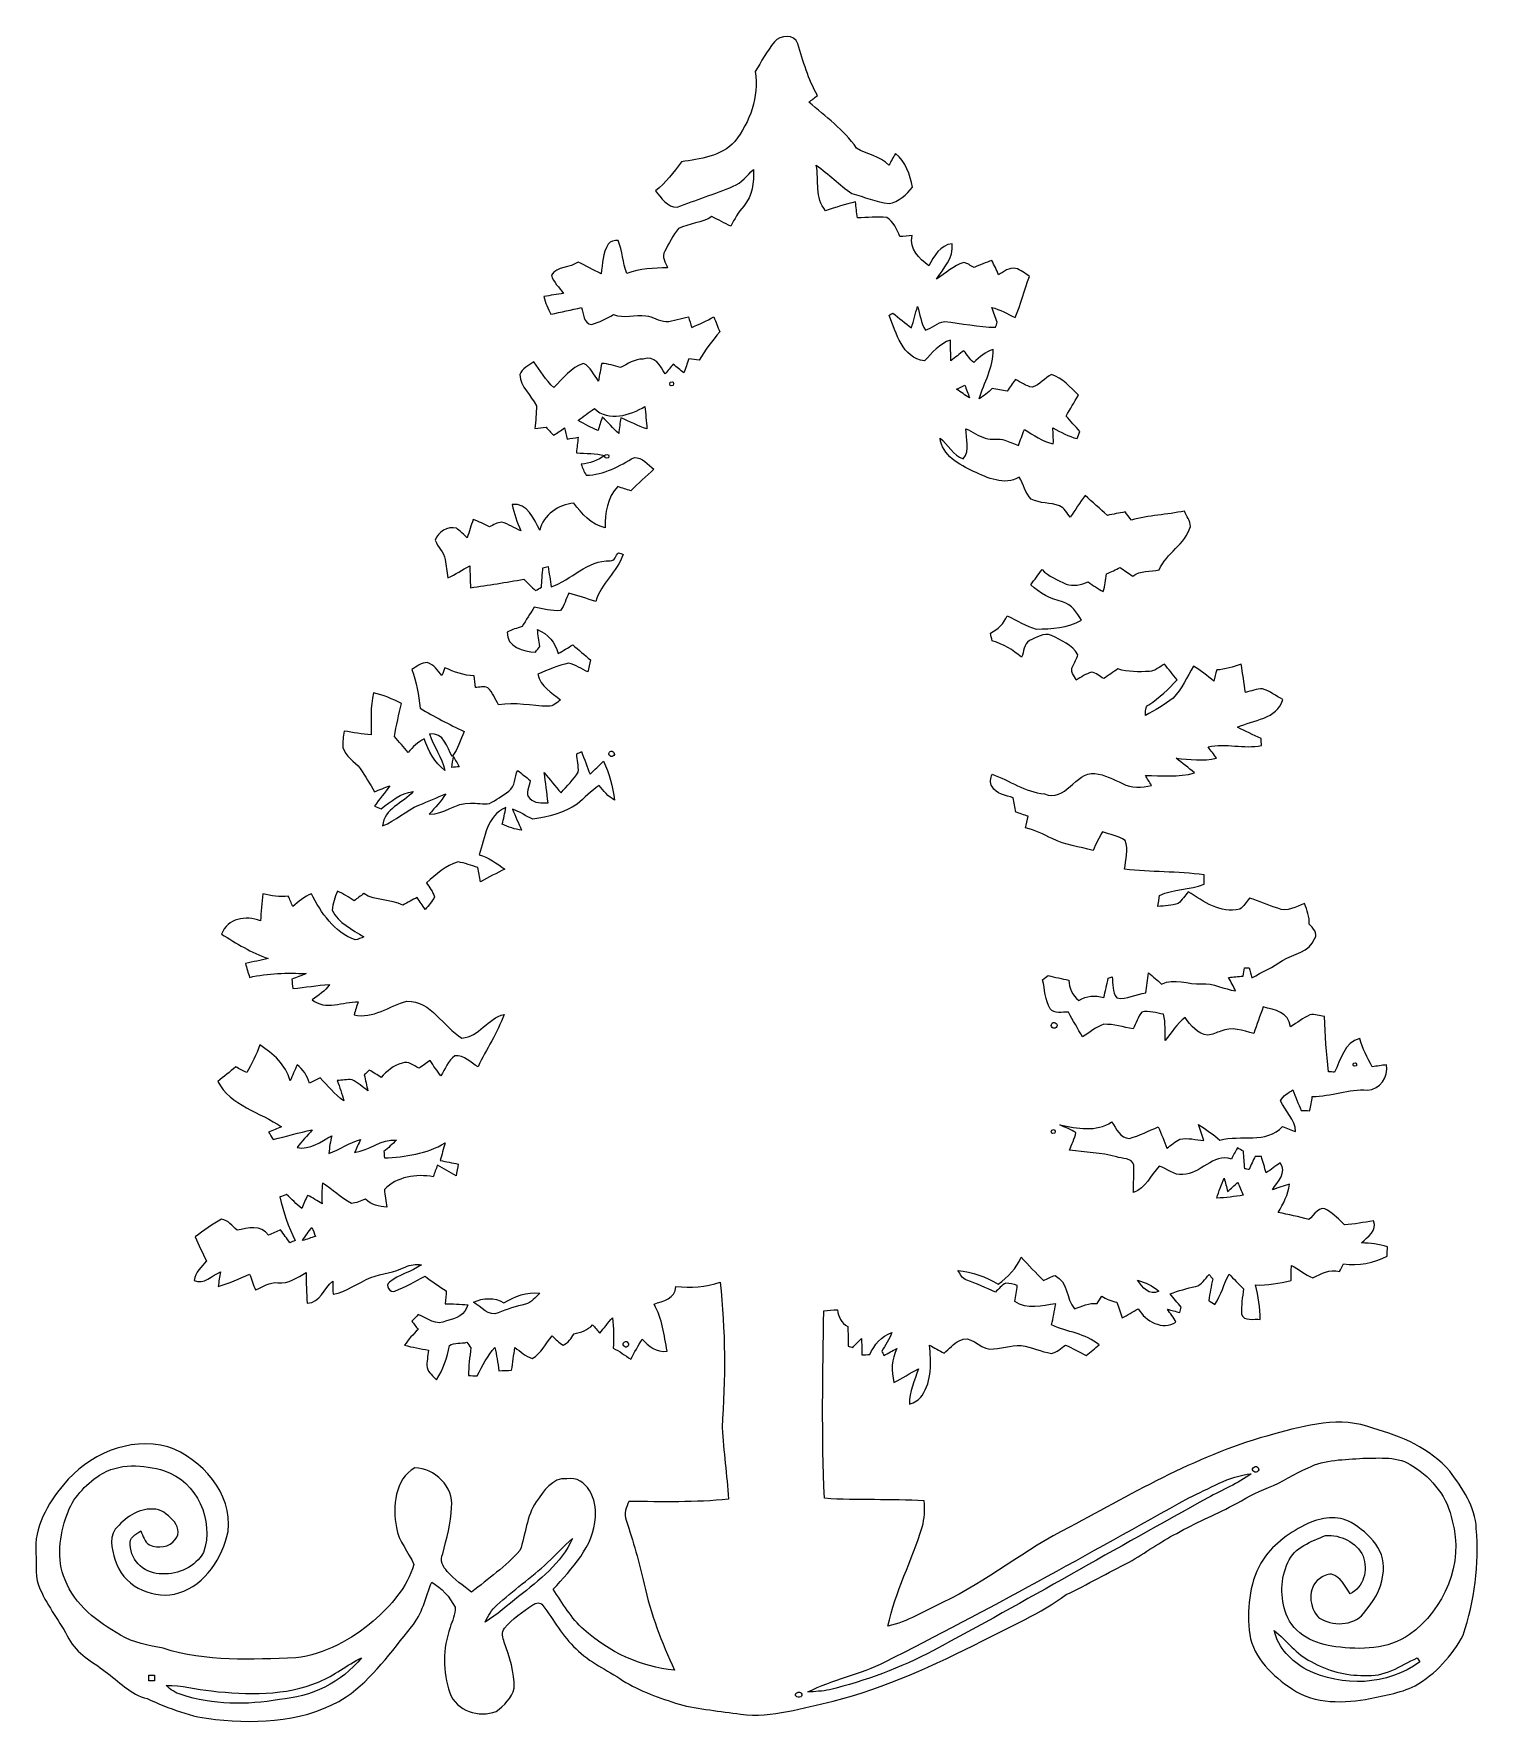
# Model space of a CAD drawing. Header units: centimetres. Extents: x -13.4 to 13.4, y -15.6 to 15.6.
import ezdxf

# ---------------------------------------------------------------- set-up
doc = ezdxf.new("R2010")
doc.units = ezdxf.units.CM
doc.header["$MEASUREMENT"] = 0
doc.layers.add('Layer 1', color=7, linetype='Continuous')

msp = doc.modelspace()

# ---------------------------------------------------------------- linework, layer by layer
at = {"layer": 'Layer 1'}
for points, knots in [([(0.32844, 15.47742), (0.43356, 15.61042), (0.70591, 15.62806), (0.76165, 15.44391), (0.76165, 15.44391), (0.85866, 15.11617), (0.95779, 14.78597), (1.12395, 14.48541), (1.12395, 14.48541), (1.07139, 14.44484), (1.01882, 14.40427), (0.96661, 14.36335), (0.96661, 14.36335), (1.27741, 14.10088), (1.61431, 13.85535), (1.84714, 13.51562), (1.84714, 13.51562), (2.03623, 13.38897), (2.28424, 13.3731), (2.44616, 13.19601), (2.44616, 13.19601), (2.48567, 13.26903), (2.52589, 13.34135), (2.56857, 13.41261), (2.56857, 13.41261), (2.7559, 13.25951), (2.83916, 13.02385), (2.88361, 12.79349), (2.88361, 12.79349), (2.77954, 12.65308), (2.62643, 12.52044), (2.45004, 12.48798), (2.45004, 12.48798), (2.21333, 12.5155), (1.99002, 12.6178), (1.75966, 12.67354), (1.75966, 12.67354), (1.52964, 12.833), (1.3335, 13.0362), (1.10349, 13.19636), (1.10349, 13.19636), (1.15817, 12.91414), (1.07174, 12.59099), (1.27635, 12.35639), (1.27635, 12.35639), (1.45838, 12.41884), (1.64112, 12.47916), (1.83021, 12.51761), (1.83021, 12.51761), (1.83691, 12.42095), (1.85067, 12.32217), (1.86443, 12.22551), (1.86443, 12.22551), (2.04399, 12.2234), (2.22673, 12.25232), (2.40665, 12.23151), (2.40665, 12.23151), (2.53612, 12.15355), (2.59433, 12.00997), (2.64971, 11.87697), (2.64971, 11.87697), (2.72521, 11.88297), (2.80035, 11.88967), (2.87584, 11.89531), (2.87584, 11.89531), (2.82257, 11.64026), (3.0039, 11.47339), (3.18276, 11.33969), (3.18276, 11.33969), (3.28366, 11.51396), (3.39231, 11.72386), (3.61527, 11.74468), (3.61527, 11.74468), (3.64631, 11.48151), (3.45475, 11.29347), (3.32775, 11.08992), (3.32775, 11.08992), (3.49215, 11.19611), (3.64102, 11.33757), (3.82905, 11.40072), (3.82905, 11.40072), (3.89855, 11.38167), (3.95887, 11.34004), (4.02096, 11.30441), (4.02096, 11.30441), (4.12856, 11.35451), (4.23827, 11.39684), (4.35116, 11.43494), (4.35116, 11.43494), (4.3942, 11.3478), (4.43583, 11.25996), (4.47604, 11.17106), (4.47604, 11.17106), (4.572, 11.22468), (4.66866, 11.31605), (4.78755, 11.2903), (4.78755, 11.2903), (4.88491, 11.26419), (4.96429, 11.19717), (5.04578, 11.14002), (5.04578, 11.14002), (4.94418, 10.89131), (4.8895, 10.62531), (4.7812, 10.37943), (4.7812, 10.37943), (4.6415, 10.45139), (4.50321, 10.52901), (4.35046, 10.56852), (4.35046, 10.56852), (4.37974, 10.47574), (4.4129, 10.38401), (4.44782, 10.293), (4.44782, 10.293), (4.44112, 10.26971), (4.42701, 10.22315), (4.41995, 10.19986), (4.41995, 10.19986), (4.1021, 10.20868), (3.78883, 10.27254), (3.4738, 10.31028), (3.4738, 10.31028), (3.34645, 10.28524), (3.24273, 10.18893), (3.12138, 10.14483), (3.12138, 10.14483), (3.03177, 10.27677), (3.0286, 10.44187), (2.97533, 10.58757), (2.97533, 10.58757), (2.93441, 10.45563), (2.90477, 10.32051), (2.86244, 10.18893), (2.86244, 10.18893), (2.74567, 10.27747), (2.63384, 10.37096), (2.5206, 10.46339), (2.5206, 10.46339), (2.50296, 10.45175), (2.46768, 10.42882), (2.45004, 10.41753), (2.45004, 10.41753), (2.58586, 10.09721), (2.68746, 9.63189), (3.10515, 9.58074), (3.10515, 9.58074), (3.2452, 9.72996), (3.38314, 9.89612), (3.58387, 9.96456), (3.58387, 9.96456), (3.58493, 9.83756), (3.59304, 9.71021), (3.59022, 9.58286), (3.59022, 9.58286), (3.67101, 9.64459), (3.7525, 9.70633), (3.83505, 9.76595), (3.83505, 9.76595), (3.89184, 9.69292), (3.94123, 9.61037), (4.01461, 9.55111), (4.01461, 9.55111), (4.12009, 9.64953), (4.23227, 9.74372), (4.37268, 9.78782), (4.37268, 9.78782), (4.38573, 9.46432), (4.20441, 9.17822), (4.11339, 8.87765), (4.11339, 8.87765), (4.20299, 8.9281), (4.28237, 8.99336), (4.35434, 9.06674), (4.35434, 9.06674), (4.44641, 9.05263), (4.5406, 9.03464), (4.63303, 9.01735), (4.63303, 9.01735), (4.68312, 9.08967), (4.73287, 9.16199), (4.78437, 9.23325), (4.78437, 9.23325), (4.88668, 9.18422), (4.98157, 9.1126), (5.09482, 9.09038), (5.09482, 9.09038), (5.23381, 9.13659), (5.32871, 9.25971), (5.45571, 9.32921), (5.45571, 9.32921), (5.65573, 9.26183), (5.80319, 9.08967), (5.94995, 8.94397), (5.94995, 8.94397), (5.87446, 8.81521), (5.79896, 8.6868), (5.72311, 8.55839), (5.72311, 8.55839), (5.80743, 8.46349), (5.89315, 8.36895), (5.97676, 8.27299), (5.97676, 8.27299), (5.96018, 8.22889), (5.94395, 8.18515), (5.92808, 8.14105), (5.92808, 8.14105), (5.76862, 8.1848), (5.62081, 8.25888), (5.47864, 8.34108), (5.47864, 8.34108), (5.48428, 8.24336), (5.48887, 8.14564), (5.48675, 8.04721), (5.48675, 8.04721), (5.28602, 8.08355), (5.12092, 8.20702), (4.95088, 8.31074), (4.95088, 8.31074), (4.91349, 8.21337), (4.87821, 8.11495), (4.84293, 8.01687), (4.84293, 8.01687), (4.75827, 8.04862), (4.67572, 8.08426), (4.59034, 8.11248), (4.59034, 8.11248), (4.47322, 8.15234), (4.34657, 8.11071), (4.22945, 8.14846), (4.22945, 8.14846), (4.10245, 8.19079), (3.99133, 8.2677), (3.87103, 8.3245), (3.87103, 8.3245), (3.86786, 8.13999), (3.95464, 7.92445), (3.82164, 7.76887), (3.82164, 7.76887), (3.63255, 7.83061), (3.54083, 8.03204), (3.39372, 8.15199), (3.39372, 8.15199), (3.42089, 7.83131), (3.75567, 7.65739), (4.01214, 7.53533), (4.01214, 7.53533), (4.26861, 7.41645), (4.58294, 7.26652), (4.85599, 7.42809), (4.85599, 7.42809), (4.93748, 7.29827), (4.96676, 7.12964), (5.07894, 7.02098), (5.07894, 7.02098), (5.24122, 6.93843), (5.43172, 6.95925), (5.60176, 6.90033), (5.60176, 6.90033), (5.69454, 6.86082), (5.73899, 6.76169), (5.79861, 6.6862), (5.79861, 6.6862), (5.89456, 6.81814), (5.97535, 6.96066), (6.07377, 7.09083), (6.07377, 7.09083), (6.21171, 6.96877), (6.35, 6.84671), (6.48652, 6.72183), (6.48652, 6.72183), (6.59589, 6.74194), (6.70348, 6.76522), (6.8139, 6.78533), (6.8139, 6.78533), (6.852, 6.73523), (6.89046, 6.68549), (6.92961, 6.63575), (6.92961, 6.63575), (7.24994, 6.72253), (7.58543, 6.73135), (7.90928, 6.80226), (7.90928, 6.80226), (7.94314, 6.70772), (8.02499, 6.61987), (8.02076, 6.51475), (8.02076, 6.51475), (7.92903, 6.18031), (7.5759, 6.02862), (7.44432, 5.71253), (7.44432, 5.71253), (7.27957, 5.67831), (7.10142, 5.70406), (6.95501, 5.59894), (6.95501, 5.59894), (6.8767, 5.65185), (6.79838, 5.70548), (6.72077, 5.75874), (6.72077, 5.75874), (6.63893, 5.71782), (6.55602, 5.67866), (6.47206, 5.64198), (6.47206, 5.64198), (6.4576, 5.53156), (6.4389, 5.42078), (6.41068, 5.31283), (6.41068, 5.31283), (6.3119, 5.36504), (6.21877, 5.42608), (6.12987, 5.4931), (6.12987, 5.4931), (6.00463, 5.44124), (5.8547, 5.39997), (5.72417, 5.45218), (5.72417, 5.45218), (5.5686, 5.52979), (5.39715, 5.58518), (5.27791, 5.71888), (5.27791, 5.71888), (5.20912, 5.6261), (5.13997, 5.53367), (5.07224, 5.44019), (5.07224, 5.44019), (5.23099, 5.2772), (5.43913, 5.17948), (5.6575, 5.12269), (5.6575, 5.12269), (5.82859, 5.07894), (5.91855, 4.91878), (6.00851, 4.78155), (6.00851, 4.78155), (5.75381, 4.64361), (5.45641, 4.61716), (5.17172, 4.62033), (5.17172, 4.62033), (4.9784, 4.66619), (4.81365, 4.78296), (4.63515, 4.86551), (4.63515, 4.86551), (4.57412, 4.72158), (4.4637, 4.61186), (4.32259, 4.54589), (4.32259, 4.54589), (4.33423, 4.49721), (4.34587, 4.44888), (4.35822, 4.4002), (4.35822, 4.4002), (4.56212, 4.34587), (4.73886, 4.23298), (4.90008, 4.09928), (4.90008, 4.09928), (4.94489, 4.20158), (4.94171, 4.34411), (5.04507, 4.40514), (5.04507, 4.40514), (5.16925, 4.44888), (5.31107, 4.56953), (5.45077, 4.50144), (5.45077, 4.50144), (5.62645, 4.41043), (5.83847, 4.3247), (5.94184, 4.14549), (5.94184, 4.14549), (5.92137, 4.06964), (5.87939, 4.00191), (5.84729, 3.93065), (5.84729, 3.93065), (5.78732, 3.84281), (5.87657, 3.75532), (5.91114, 3.67594), (5.91114, 3.67594), (6.00216, 3.72816), (6.08824, 3.79518), (6.19231, 3.81988), (6.19231, 3.81988), (6.27803, 3.80718), (6.34682, 3.74721), (6.41879, 3.7024), (6.41879, 3.7024), (6.50628, 3.76273), (6.59306, 3.82341), (6.68161, 3.88267), (6.68161, 3.88267), (6.86894, 3.81882), (7.0679, 3.83046), (7.26264, 3.83434), (7.26264, 3.83434), (7.36847, 3.84281), (7.45067, 3.92183), (7.54062, 3.97051), (7.54062, 3.97051), (7.62071, 3.87562), (7.6962, 3.7779), (7.77381, 3.68018), (7.77381, 3.68018), (7.61682, 3.50802), (7.4482, 3.34539), (7.2517, 3.22016), (7.2517, 3.22016), (7.17479, 3.18488), (7.19984, 3.09104), (7.18891, 3.02331), (7.18891, 3.02331), (7.36635, 3.11785), (7.54451, 3.21663), (7.7029, 3.34151), (7.7029, 3.34151), (7.85812, 3.5179), (7.96431, 3.73027), (8.08143, 3.93241), (8.08143, 3.93241), (8.21267, 3.85128), (8.33508, 3.75532), (8.45361, 3.65584), (8.45361, 3.65584), (8.4709, 3.72533), (8.48889, 3.79413), (8.50794, 3.86256), (8.50794, 3.86256), (8.66387, 3.87385), (8.81345, 3.91866), (8.95914, 3.97298), (8.95914, 3.97298), (8.98948, 3.79765), (9.01171, 3.62056), (9.04064, 3.44417), (9.04064, 3.44417), (9.144, 3.47274), (9.24772, 3.51825), (9.35672, 3.51473), (9.35672, 3.51473), (9.4929, 3.4731), (9.60543, 3.37996), (9.73137, 3.31505), (9.73137, 3.31505), (9.61778, 2.95134), (9.18669, 2.94111), (8.89247, 2.80282), (8.89247, 2.80282), (9.03676, 2.73191), (9.18281, 2.66383), (9.3285, 2.59433), (9.3285, 2.59433), (9.33027, 2.56223), (9.33379, 2.49802), (9.33591, 2.46592), (9.33591, 2.46592), (9.00959, 2.39713), (8.67763, 2.51883), (8.34954, 2.43946), (8.34954, 2.43946), (8.40176, 2.37031), (8.45397, 2.30117), (8.50406, 2.22991), (8.50406, 2.22991), (8.25817, 2.16888), (8.00523, 2.21156), (7.75723, 2.22991), (7.75723, 2.22991), (7.86836, 2.13783), (7.99077, 2.05881), (8.09484, 1.95756), (8.09484, 1.95756), (7.79921, 1.87466), (7.49018, 1.91029), (7.18855, 1.91135), (7.18855, 1.91135), (7.2263, 1.85067), (7.26405, 1.79035), (7.30144, 1.72896), (7.30144, 1.72896), (7.12576, 1.67781), (6.92856, 1.67675), (6.76346, 1.76213), (6.76346, 1.76213), (6.60082, 1.83903), (6.43643, 1.92405), (6.25616, 1.95051), (6.25616, 1.95051), (5.88433, 1.97661), (5.71676, 1.40088), (5.3213, 1.57268), (5.3213, 1.57268), (4.96464, 1.6002), (4.67924, 1.82351), (4.35292, 1.93428), (4.35292, 1.93428), (4.32717, 1.86267), (4.30742, 1.77729), (4.35363, 1.70886), (4.35363, 1.70886), (4.43301, 1.5681), (4.60728, 1.54552), (4.74733, 1.49931), (4.74733, 1.49931), (4.76215, 1.41076), (4.77696, 1.32115), (4.79284, 1.2319), (4.79284, 1.2319), (4.86092, 1.21285), (4.94806, 1.18039), (5.02109, 1.15641), (5.02109, 1.15641), (5.00415, 1.08514), (4.98828, 1.01353), (4.9724, 0.94156), (4.9724, 0.94156), (5.14773, 0.90487), (5.30684, 0.82303), (5.46594, 0.7433), (5.46594, 0.7433), (5.70265, 0.62406), (5.969, 0.59373), (6.22265, 0.52564), (6.22265, 0.52564), (6.27592, 0.64382), (6.33271, 0.76059), (6.39868, 0.87207), (6.39868, 0.87207), (6.53556, 0.8128), (6.69114, 0.79446), (6.81672, 0.71191), (6.81672, 0.71191), (6.87776, 0.5394), (6.82978, 0.35207), (6.80156, 0.17745), (6.80156, 0.17745), (7.29121, 0.12171), (7.78722, 0.13829), (8.27546, 0.07479), (8.27546, 0.07479), (8.2744, 0.01623), (8.27405, -0.04233), (8.2744, -0.10125), (8.2744, -0.10125), (8.00876, -0.20673), (7.70608, -0.18521), (7.44926, -0.30727), (7.44926, -0.30727), (7.44255, -0.35842), (7.42879, -0.46073), (7.42174, -0.51223), (7.42174, -0.51223), (7.54733, -0.49812), (7.67468, -0.49177), (7.79674, -0.45614), (7.79674, -0.45614), (7.86906, -0.39299), (7.92021, -0.30939), (7.98301, -0.23742), (7.98301, -0.23742), (8.26241, -0.42228), (8.57744, -0.64735), (8.93269, -0.55986), (8.93269, -0.55986), (9.00853, -0.50976), (9.05545, -0.42792), (9.11366, -0.36019), (9.11366, -0.36019), (9.29322, -0.40499), (9.45832, -0.49248), (9.63612, -0.54363), (9.63612, -0.54363), (9.8104, -0.62371), (9.97267, -0.51188), (10.13213, -0.45861), (10.13213, -0.45861), (10.18046, -0.57926), (10.22421, -0.7045), (10.21927, -0.83644), (10.21927, -0.83644), (10.27889, -0.91369), (10.39566, -1.00224), (10.31769, -1.10666), (10.31769, -1.10666), (10.22526, -1.36172), (9.92858, -1.37795), (9.72679, -1.51095), (9.72679, -1.51095), (9.54581, -1.6323), (9.35002, -1.72826), (9.15705, -1.82845), (9.15705, -1.82845), (9.13941, -1.76742), (9.12248, -1.70639), (9.10661, -1.64571), (9.10661, -1.64571), (9.08579, -1.64536), (9.04381, -1.6443), (9.023, -1.64394), (9.023, -1.64394), (9.01347, -1.69474), (9.0043, -1.7459), (8.99513, -1.7974), (8.99513, -1.7974), (8.90517, -1.80587), (8.81556, -1.81434), (8.72702, -1.82386), (8.72702, -1.82386), (8.77182, -1.90606), (8.81592, -1.98861), (8.85543, -2.07398), (8.85543, -2.07398), (8.64376, -2.04188), (8.4455, -1.92088), (8.22819, -1.94486), (8.22819, -1.94486), (7.98089, -1.95404), (7.72301, -1.83021), (7.48877, -1.94733), (7.48877, -1.94733), (7.4101, -1.87643), (7.33178, -1.80516), (7.24782, -1.74061), (7.24782, -1.74061), (7.22912, -1.86231), (7.21501, -1.9872), (7.19772, -2.11032), (7.19772, -2.11032), (7.01887, -2.12125), (6.83966, -2.25249), (6.65833, -2.19922), (6.65833, -2.19922), (6.57119, -2.09127), (6.59342, -1.94275), (6.57578, -1.81434), (6.57578, -1.81434), (6.55743, -1.81998), (6.52074, -1.83127), (6.5024, -1.83727), (6.5024, -1.83727), (6.47524, -1.95651), (6.45125, -2.07821), (6.41809, -2.19639), (6.41809, -2.19639), (6.26216, -2.14383), (6.09988, -2.16253), (5.95947, -2.2479), (5.95947, -2.2479), (5.84094, -2.15477), (5.77885, -2.02318), (5.7725, -1.87219), (5.7725, -1.87219), (5.64444, -1.8482), (5.51815, -1.82033), (5.39186, -1.78894), (5.39186, -1.78894), (5.35764, -1.81434), (5.32342, -1.83974), (5.28955, -1.86549), (5.28955, -1.86549), (5.32871, -2.0447), (5.33471, -2.2419), (5.42607, -2.40559), (5.42607, -2.40559), (5.51004, -2.50014), (5.65362, -2.46027), (5.76509, -2.46803), (5.76509, -2.46803), (5.85117, -2.61973), (5.93831, -2.77072), (6.02615, -2.92206), (6.02615, -2.92206), (6.15668, -2.84445), (6.27345, -2.73685), (6.4202, -2.69028), (6.4202, -2.69028), (6.60612, -2.68464), (6.78356, -2.74249), (6.96454, -2.77636), (6.96454, -2.77636), (7.01499, -2.67088), (7.05062, -2.55588), (7.12329, -2.46309), (7.12329, -2.46309), (7.25629, -2.43593), (7.39493, -2.47721), (7.5251, -2.50543), (7.5251, -2.50543), (7.56567, -2.66312), (7.54662, -2.83034), (7.55438, -2.9912), (7.55438, -2.9912), (7.66798, -2.84057), (7.77452, -2.68005), (7.92621, -2.56399), (7.92621, -2.56399), (8.02358, -2.71604), (8.15657, -2.86667), (8.34566, -2.89348), (8.34566, -2.89348), (8.42857, -2.88219), (8.50336, -2.84092), (8.58344, -2.81834), (8.58344, -2.81834), (8.7824, -2.7245), (8.99689, -2.8067), (9.19198, -2.86244), (9.19198, -2.86244), (9.24842, -2.69699), (9.30769, -2.53259), (9.36801, -2.3689), (9.36801, -2.3689), (9.57721, -2.42147), (9.83756, -2.4698), (9.87425, -2.73473), (9.87425, -2.73473), (9.99349, -2.66277), (10.10461, -2.57422), (10.23232, -2.51707), (10.23232, -2.51707), (10.32087, -2.49626), (10.41118, -2.53471), (10.49867, -2.54847), (10.49867, -2.54847), (10.51736, -2.88819), (10.53394, -3.22827), (10.57592, -3.56658), (10.57592, -3.56658), (10.61261, -3.56976), (10.64966, -3.57293), (10.6874, -3.57646), (10.6874, -3.57646), (10.79994, -3.3461), (10.86908, -3.02119), (11.15342, -2.95063), (11.15342, -2.95063), (11.20669, -3.13549), (11.28959, -3.3087), (11.38343, -3.47627), (11.38343, -3.47627), (11.47092, -3.46393), (11.55876, -3.45052), (11.64696, -3.43853), (11.64696, -3.43853), (11.68929, -3.66078), (11.52807, -3.8989), (11.29559, -3.90737), (11.29559, -3.90737), (10.94952, -3.88091), (10.62108, -4.02484), (10.27501, -4.02731), (10.27501, -4.02731), (10.2616, -4.1148), (10.24537, -4.20158), (10.22632, -4.28801), (10.22632, -4.28801), (10.17341, -4.28696), (10.12084, -4.28625), (10.06863, -4.2859), (10.06863, -4.2859), (10.01571, -4.15854), (9.96597, -4.02978), (9.91376, -3.90278), (9.91376, -3.90278), (9.8298, -3.95993), (9.73173, -4.01073), (9.68481, -4.10528), (9.68481, -4.10528), (9.77336, -4.29824), (9.9568, -4.45029), (9.96738, -4.67572), (9.96738, -4.67572), (9.88624, -4.64397), (9.80581, -4.61186), (9.72573, -4.5787), (9.72573, -4.5787), (9.42164, -4.9089), (8.95138, -4.72652), (8.56862, -4.83023), (8.56862, -4.83023), (8.43844, -4.73181), (8.31391, -4.62844), (8.17351, -4.54625), (8.17351, -4.54625), (8.20491, -4.64361), (8.24018, -4.74028), (8.27052, -4.8387), (8.27052, -4.8387), (8.12271, -4.82635), (7.97313, -4.78543), (7.82496, -4.8133), (7.82496, -4.8133), (7.73712, -4.8574), (7.66551, -4.92795), (7.58366, -4.98158), (7.58366, -4.98158), (7.53427, -4.84964), (7.48594, -4.71699), (7.42809, -4.58858), (7.42809, -4.58858), (7.24994, -4.6549), (7.08272, -4.75474), (6.89716, -4.79954), (6.89716, -4.79954), (6.72289, -4.80201), (6.65021, -4.61645), (6.56555, -4.4958), (6.56555, -4.4958), (6.28015, -4.68771), (5.9249, -4.61645), (5.60987, -4.55154), (5.60987, -4.55154), (5.70724, -4.59881), (5.8099, -4.63585), (5.90479, -4.69018), (5.90479, -4.69018), (5.88363, -4.80448), (5.82612, -4.90714), (5.78556, -5.01509), (5.78556, -5.01509), (6.07448, -5.06977), (6.37187, -5.05389), (6.65586, -5.14209), (6.65586, -5.14209), (6.74123, -5.18019), (6.95854, -5.15267), (6.97265, -5.29731), (6.97265, -5.29731), (6.98606, -5.46523), (6.96348, -5.63386), (6.96948, -5.80214), (6.96948, -5.80214), (7.19878, -5.71712), (7.28592, -5.4804), (7.44114, -5.31495), (7.44114, -5.31495), (7.59389, -5.34811), (7.71207, -5.49628), (7.88035, -5.46559), (7.88035, -5.46559), (8.20843, -5.47405), (8.43809, -5.06095), (8.78029, -5.18266), (8.78029, -5.18266), (8.81451, -5.11281), (8.85049, -5.04472), (8.88929, -4.97734), (8.88929, -4.97734), (8.92669, -4.99745), (8.96479, -5.01756), (9.00289, -5.03802), (9.00289, -5.03802), (9.00783, -5.14421), (9.01841, -5.25533), (9.02652, -5.36293), (9.02652, -5.36293), (9.04593, -5.3661), (9.08544, -5.37281), (9.10519, -5.37633), (9.10519, -5.37633), (9.14224, -5.29414), (9.18069, -5.21264), (9.22091, -5.13221), (9.22091, -5.13221), (9.24913, -5.13221), (9.30557, -5.13256), (9.33344, -5.13256), (9.33344, -5.13256), (9.36307, -5.23346), (9.39306, -5.33471), (9.42234, -5.43631), (9.42234, -5.43631), (9.51089, -5.37704), (9.59556, -5.31248), (9.68199, -5.25074), (9.68199, -5.25074), (9.81498, -5.43243), (9.63718, -5.59823), (9.53946, -5.75028), (9.53946, -5.75028), (9.64424, -5.71253), (9.74443, -5.67584), (9.85485, -5.64938), (9.85485, -5.64938), (9.82874, -5.83918), (9.73808, -6.00781), (9.64706, -6.17326), (9.64706, -6.17326), (9.83686, -6.20289), (10.02312, -6.25158), (10.20868, -6.30167), (10.20868, -6.30167), (10.3064, -6.223), (10.41682, -6.01945), (10.55758, -6.12704), (10.55758, -6.12704), (10.67153, -6.20571), (10.77489, -6.30061), (10.87155, -6.40009), (10.87155, -6.40009), (11.05147, -6.38634), (11.22821, -6.35318), (11.40636, -6.32531), (11.40636, -6.32531), (11.4868, -6.51122), (11.29912, -6.61458), (11.18694, -6.73065), (11.18694, -6.73065), (11.3471, -6.74441), (11.51079, -6.75181), (11.66424, -6.80649), (11.66424, -6.80649), (11.66248, -6.86364), (11.66142, -6.92079), (11.66072, -6.97794), (11.66072, -6.97794), (11.4113, -7.10565), (11.12979, -7.15751), (10.85144, -7.12294), (10.85144, -7.12294), (10.82604, -7.1695), (10.80135, -7.21678), (10.77666, -7.26405), (10.77666, -7.26405), (10.59603, -7.20408), (10.44187, -7.30814), (10.28559, -7.37835), (10.28559, -7.37835), (10.13989, -7.32861), (10.027, -7.21678), (9.89048, -7.14904), (9.89048, -7.14904), (9.88377, -7.24147), (9.88236, -7.33425), (9.88272, -7.42703), (9.88272, -7.42703), (9.66646, -7.47571), (9.44739, -7.52369), (9.22443, -7.51064), (9.22443, -7.51064), (9.27523, -7.71984), (9.31263, -7.93362), (9.31333, -8.15022), (9.31333, -8.15022), (9.19586, -8.12941), (9.01241, -8.19256), (8.96761, -8.04862), (8.96761, -8.04862), (8.95562, -7.89199), (8.98737, -7.73571), (9.00148, -7.58014), (9.00148, -7.58014), (8.91152, -7.49124), (8.82368, -7.39881), (8.73654, -7.3085), (8.73654, -7.3085), (8.64306, -7.493), (8.58696, -7.69585), (8.47302, -7.87047), (8.47302, -7.87047), (8.44479, -7.85354), (8.3887, -7.81967), (8.36083, -7.80274), (8.36083, -7.80274), (8.37847, -7.66621), (8.40422, -7.53181), (8.43739, -7.39846), (8.43739, -7.39846), (8.41375, -7.37129), (8.39047, -7.34448), (8.36754, -7.31802), (8.36754, -7.31802), (8.28992, -7.39669), (8.23277, -7.51417), (8.11459, -7.5371), (8.11459, -7.5371), (7.9569, -7.57484), (7.79992, -7.61647), (7.64857, -7.67468), (7.64857, -7.67468), (7.71207, -7.76041), (7.78157, -7.8419), (7.85248, -7.92198), (7.85248, -7.92198), (7.84613, -7.94667), (7.83343, -7.99571), (7.82708, -8.02005), (7.82708, -8.02005), (7.74912, -8.00065), (7.67221, -7.97948), (7.59495, -7.95937), (7.59495, -7.95937), (7.64999, -8.03734), (7.71349, -8.11071), (7.75229, -8.19926), (7.75229, -8.19926), (7.51522, -8.35942), (7.18608, -8.18092), (7.05838, -7.95055), (7.05838, -7.95055), (6.95925, -8.00876), (6.86012, -8.06768), (6.75711, -8.11918), (6.75711, -8.11918), (6.72324, -8.02252), (6.69078, -7.92304), (6.6608, -7.82708), (6.6608, -7.82708), (6.55955, -7.81403), (6.46642, -7.77169), (6.38069, -7.71878), (6.38069, -7.71878), (6.35176, -7.76393), (6.32354, -7.80944), (6.29567, -7.85495), (6.29567, -7.85495), (6.14609, -7.83237), (6.01662, -7.91245), (5.87869, -7.95161), (5.87869, -7.95161), (5.71712, -7.76711), (5.76298, -7.45419), (5.51886, -7.33531), (5.51886, -7.33531), (5.44336, -7.35718), (5.37563, -7.3974), (5.30507, -7.43021), (5.30507, -7.43021), (5.16643, -7.28698), (5.02602, -7.14657), (4.89303, -6.99876), (4.89303, -6.99876), (4.80554, -7.20831), (4.6422, -7.36), (4.46652, -7.49617), (4.46652, -7.49617), (4.24004, -7.35542), (3.98639, -7.27251), (3.72181, -7.24359), (3.72181, -7.24359), (3.76802, -7.30814), (3.80294, -7.39528), (3.88479, -7.42244), (3.88479, -7.42244), (4.06647, -7.48418), (4.23968, -7.56638), (4.41501, -7.64399), (4.41501, -7.64399), (4.47675, -7.58507), (4.53178, -7.51487), (4.60939, -7.47501), (4.60939, -7.47501), (4.68136, -7.47854), (4.75121, -7.50111), (4.82106, -7.51911), (4.82106, -7.51911), (4.80624, -7.61859), (4.79037, -7.71842), (4.7752, -7.81826), (4.7752, -7.81826), (5.00592, -7.97278), (5.27756, -7.89093), (5.53085, -7.86165), (5.53085, -7.86165), (5.50933, -7.99042), (5.48569, -8.12165), (5.45394, -8.249), (5.45394, -8.249), (5.74428, -8.38341), (6.08118, -8.40564), (6.33448, -8.61907), (6.33448, -8.61907), (6.25581, -8.68645), (6.17537, -8.75136), (6.09388, -8.81521), (6.09388, -8.81521), (5.96935, -8.74466), (5.84059, -8.68186), (5.71006, -8.62365), (5.71006, -8.62365), (5.62786, -8.67763), (5.55307, -8.763), (5.45183, -8.7757), (5.45183, -8.7757), (5.26133, -8.74607), (5.08423, -8.65964), (4.89373, -8.63), (4.89373, -8.63), (4.69618, -8.62295), (4.50603, -8.69491), (4.30989, -8.69915), (4.30989, -8.69915), (4.11021, -8.68257), (3.94617, -8.41163), (3.74862, -8.54146), (3.74862, -8.54146), (3.63961, -8.59684), (3.56059, -8.69456), (3.46639, -8.76935), (3.46639, -8.76935), (3.37538, -8.72349), (3.28754, -8.6741), (3.19864, -8.62471), (3.19864, -8.62471), (3.22721, -8.93727), (3.2445, -9.28158), (3.05999, -9.55252), (3.05999, -9.55252), (3.01025, -9.64001), (2.91359, -9.67811), (2.82681, -9.71832), (2.82681, -9.71832), (2.81764, -9.48443), (2.92453, -9.27841), (2.99297, -9.06286), (2.99297, -9.06286), (2.8388, -9.14082), (2.69699, -9.24031), (2.54035, -9.31333), (2.54035, -9.31333), (2.48497, -9.10131), (2.49767, -8.8833), (2.59115, -8.68645), (2.59115, -8.68645), (2.51213, -8.72772), (2.43487, -8.77217), (2.35585, -8.8138), (2.35585, -8.8138), (2.34527, -8.79404), (2.32375, -8.75453), (2.31316, -8.73478), (2.31316, -8.73478), (2.38513, -8.62542), (2.45322, -8.51323), (2.50225, -8.39152), (2.50225, -8.39152), (2.3047, -8.45291), (2.17734, -8.61801), (2.09374, -8.79828), (2.09374, -8.79828), (2.04364, -8.79934), (1.9939, -8.8011), (1.94416, -8.80322), (1.94416, -8.80322), (1.94239, -8.70126), (1.94381, -8.59966), (1.94204, -8.49842), (1.94204, -8.49842), (1.88595, -8.55204), (1.83233, -8.60813), (1.77906, -8.66457), (1.77906, -8.66457), (1.75754, -8.65928), (1.71485, -8.64835), (1.69333, -8.64306), (1.69333, -8.64306), (1.69122, -8.51994), (1.69086, -8.39858), (1.6891, -8.27687), (1.6891, -8.27687), (1.56633, -8.21972), (1.51165, -8.09872), (1.49648, -7.97101), (1.49648, -7.97101), (1.4097, -7.97313), (1.32786, -7.98195), (1.24284, -7.98689), (1.24284, -7.98689), (1.2259, -9.14294), (1.19803, -10.30076), (1.25589, -11.45681), (1.25589, -11.45681), (1.86937, -11.50161), (2.48603, -11.4614), (3.09951, -11.5062), (3.09951, -11.5062), (3.11432, -11.66777), (3.10762, -11.83111), (3.06211, -11.98809), (3.06211, -11.98809), (2.87549, -12.60687), (2.56293, -13.18436), (2.42852, -13.81936), (2.42852, -13.81936), (2.79153, -13.74211), (3.10656, -13.53855), (3.43923, -13.38509), (3.43923, -13.38509), (4.26297, -12.9921), (4.96923, -12.39696), (5.78661, -11.99233), (5.78661, -11.99233), (7.00052, -11.33299), (8.21408, -10.62778), (9.55922, -10.26971), (9.55922, -10.26971), (10.15294, -10.11026), (10.79747, -9.92646), (11.39684, -10.16071), (11.39684, -10.16071), (11.92565, -10.30217), (12.452, -10.53924), (12.8203, -10.95693), (12.8203, -10.95693), (13.04678, -11.26878), (13.2909, -11.61168), (13.30819, -12.01279), (13.30819, -12.01279), (13.36111, -12.67742), (13.28032, -13.35476), (13.06477, -13.98588), (13.06477, -13.98588), (12.86369, -14.37181), (12.55113, -14.70519), (12.17612, -14.92709), (12.17612, -14.92709), (11.8872, -15.06291), (11.56723, -15.113), (11.25679, -15.17509), (11.25679, -15.17509), (10.77877, -15.25693), (10.2295, -15.24494), (9.82945, -14.93344), (9.82945, -14.93344), (9.47949, -14.69002), (9.144, -14.34042), (9.10872, -13.89345), (9.10872, -13.89345), (9.07027, -13.44436), (9.11825, -12.96529), (9.37119, -12.58006), (9.37119, -12.58006), (9.57404, -12.28549), (9.87601, -12.07946), (10.19104, -11.92107), (10.19104, -11.92107), (10.43975, -11.81276), (10.74702, -11.75879), (10.99185, -11.90449), (10.99185, -11.90449), (11.32946, -12.10063), (11.67342, -12.44882), (11.57711, -12.88027), (11.57711, -12.88027), (11.56159, -13.15473), (11.37991, -13.37769), (11.22433, -13.58865), (11.22433, -13.58865), (11.01654, -13.82148), (10.64542, -13.8236), (10.3946, -13.66485), (10.3946, -13.66485), (10.21433, -13.47999), (10.17799, -13.10675), (10.40694, -12.94553), (10.40694, -12.94553), (10.47186, -12.89826), (10.54876, -12.85275), (10.63272, -12.86157), (10.63272, -12.86157), (10.80417, -12.90637), (10.88637, -13.08982), (10.97527, -13.22599), (10.97527, -13.22599), (11.22786, -13.09934), (11.30829, -12.78572), (11.2141, -12.52784), (11.2141, -12.52784), (11.09274, -12.26608), (10.795, -12.12638), (10.51913, -12.14296), (10.51913, -12.14296), (10.25948, -12.25797), (9.93916, -12.35569), (9.8238, -12.64638), (9.8238, -12.64638), (9.68304, -12.93883), (9.68375, -13.29619), (9.79029, -13.60029), (9.79029, -13.60029), (9.93246, -13.97106), (10.33357, -14.1605), (10.70751, -14.20213), (10.70751, -14.20213), (11.16824, -14.26175), (11.67871, -14.25293), (12.07382, -13.97706), (12.07382, -13.97706), (12.71729, -13.51844), (13.08594, -12.64673), (12.86263, -11.87274), (12.86263, -11.87274), (12.78255, -11.44976), (12.49715, -11.08569), (12.13485, -10.86238), (12.13485, -10.86238), (11.86956, -10.67082), (11.51855, -10.71527), (11.21163, -10.71492), (11.21163, -10.71492), (10.87226, -10.74808), (10.50749, -10.72727), (10.19739, -10.89484), (10.19739, -10.89484), (9.94128, -10.99291), (9.7222, -11.16506), (9.46397, -11.25714), (9.46397, -11.25714), (9.23078, -11.3411), (9.02159, -11.47692), (8.8011, -11.58734), (8.8011, -11.58734), (8.46349, -11.77184), (8.10472, -11.91436), (7.77028, -12.10522), (7.77028, -12.10522), (7.46301, -12.25867), (7.18855, -12.46787), (6.8901, -12.63721), (6.8901, -12.63721), (6.49746, -12.83018), (6.11964, -13.05137), (5.72347, -13.23728), (5.72347, -13.23728), (5.24722, -13.58935), (4.70112, -13.82395), (4.17618, -14.09171), (4.17618, -14.09171), (3.29248, -14.54432), (2.3816, -14.96201), (1.41605, -15.20684), (1.41605, -15.20684), (0.85302, -15.32749), (0.29069, -15.52363), (-0.29457, -15.4499), (-0.29457, -15.4499), (-0.67416, -15.38781), (-1.06116, -15.36382), (-1.43404, -15.26505), (-1.43404, -15.26505), (-1.79352, -15.15004), (-2.15547, -15.02445), (-2.47721, -14.82337), (-2.47721, -14.82337), (-2.76401, -14.62864), (-3.09316, -14.49105), (-3.33904, -14.23952), (-3.33904, -14.23952), (-3.58846, -14.00845), (-3.75003, -13.70753), (-3.95146, -13.43836), (-3.95146, -13.43836), (-3.99274, -13.3664), (-4.08199, -13.39039), (-4.13808, -13.42849), (-4.13808, -13.42849), (-4.32576, -13.55337), (-4.51379, -13.68742), (-4.66125, -13.85993), (-4.66125, -13.85993), (-4.72546, -13.93437), (-4.69194, -14.03491), (-4.66513, -14.11781), (-4.66513, -14.11781), (-4.57165, -14.39263), (-4.4704, -14.67309), (-4.48275, -14.96907), (-4.48275, -14.96907), (-4.51803, -15.15251), (-4.6736, -15.28692), (-4.81259, -15.40051), (-4.81259, -15.40051), (-5.13644, -15.51587), (-5.54814, -15.39311), (-5.67408, -15.0555), (-5.67408, -15.0555), (-5.80143, -14.66744), (-5.80743, -14.23106), (-5.66526, -13.84547), (-5.66526, -13.84547), (-5.63527, -13.7227), (-5.55978, -13.6017), (-5.57565, -13.47258), (-5.57565, -13.47258), (-5.66949, -13.27891), (-5.82542, -13.11804), (-6.0071, -13.00515), (-6.0071, -13.00515), (-6.1214, -13.28596), (-6.17714, -13.59711), (-6.38104, -13.83418), (-6.38104, -13.83418), (-6.7504, -14.2942), (-7.10106, -14.78668), (-7.58896, -15.13064), (-7.58896, -15.13064), (-8.2991, -15.58925), (-9.18633, -15.63405), (-10.00337, -15.54445), (-10.00337, -15.54445), (-10.44787, -15.50987), (-10.86485, -15.3416), (-11.26772, -15.16168), (-11.26772, -15.16168), (-11.57923, -15.08584), (-11.79301, -14.83395), (-12.04701, -14.65827), (-12.04701, -14.65827), (-12.28055, -14.47341), (-12.573, -14.33336), (-12.71376, -14.05678), (-12.71376, -14.05678), (-12.87921, -13.74422), (-13.10146, -13.46447), (-13.24681, -13.14132), (-13.24681, -13.14132), (-13.35052, -12.93424), (-13.31454, -12.69259), (-13.32583, -12.47034), (-13.32583, -12.47034), (-13.36428, -11.99339), (-13.10816, -11.56018), (-12.81712, -11.20563), (-12.81712, -11.20563), (-12.3638, -10.64895), (-11.60392, -10.31452), (-10.88778, -10.50184), (-10.88778, -10.50184), (-10.25631, -10.73221), (-9.68798, -11.3605), (-9.77194, -12.06994), (-9.77194, -12.06994), (-9.87178, -12.55677), (-10.18928, -13.04784), (-10.6807, -13.20694), (-10.6807, -13.20694), (-11.12449, -13.33959), (-11.65472, -13.11487), (-11.83181, -12.68024), (-11.83181, -12.68024), (-11.90131, -12.47916), (-11.99268, -12.21987), (-11.85792, -12.02478), (-11.85792, -12.02478), (-11.68118, -11.82582), (-11.44658, -11.6399), (-11.1633, -11.65789), (-11.1633, -11.65789), (-11.0109, -11.63673), (-10.89942, -11.76373), (-10.79818, -11.85686), (-10.79818, -11.85686), (-10.70363, -11.94364), (-10.65318, -12.11686), (-10.74949, -12.21669), (-10.74949, -12.21669), (-10.85356, -12.3698), (-11.06629, -12.38568), (-11.22468, -12.31865), (-11.22468, -12.31865), (-11.32134, -12.26785), (-11.3411, -12.1472), (-11.38802, -12.059), (-11.38802, -12.059), (-11.4808, -12.11474), (-11.60921, -12.18882), (-11.58099, -12.31829), (-11.58099, -12.31829), (-11.57817, -12.62627), (-11.28642, -12.86686), (-10.98832, -12.85452), (-10.98832, -12.85452), (-10.69164, -12.86686), (-10.37237, -12.72399), (-10.22703, -12.45764), (-10.22703, -12.45764), (-10.02065, -11.86498), (-10.34944, -11.14778), (-10.94952, -10.94669), (-10.94952, -10.94669), (-11.33757, -10.83028), (-11.79689, -10.79923), (-12.15178, -11.02854), (-12.15178, -11.02854), (-12.41566, -11.20846), (-12.65132, -11.45611), (-12.75186, -11.76584), (-12.75186, -11.76584), (-12.89226, -12.14437), (-12.95012, -12.58288), (-12.78537, -12.96352), (-12.78537, -12.96352), (-12.60757, -13.43237), (-12.18389, -13.74387), (-11.76443, -13.98517), (-11.76443, -13.98517), (-11.52172, -14.1291), (-11.24409, -14.17955), (-10.97104, -14.23106), (-10.97104, -14.23106), (-10.17976, -14.48259), (-9.33697, -14.43496), (-8.51853, -14.40815), (-8.51853, -14.40815), (-7.98301, -14.34218), (-7.49265, -14.07195), (-7.0866, -13.72623), (-7.0866, -13.72623), (-6.76346, -13.44154), (-6.46007, -13.10322), (-6.33554, -12.68166), (-6.33554, -12.68166), (-6.43079, -12.44988), (-6.62234, -12.25374), (-6.66009, -11.9955), (-6.66009, -11.9955), (-6.731, -11.62085), (-6.6929, -11.09839), (-6.32037, -10.89307), (-6.32037, -10.89307), (-5.95489, -10.89484), (-5.59259, -11.24973), (-5.63951, -11.62438), (-5.63951, -11.62438), (-5.6455, -11.91824), (-5.73546, -12.20047), (-5.80425, -12.48375), (-5.80425, -12.48375), (-5.86846, -12.6044), (-5.79684, -12.72469), (-5.71818, -12.80936), (-5.71818, -12.80936), (-5.58976, -12.9607), (-5.42325, -13.06936), (-5.26874, -13.19177), (-5.26874, -13.19177), (-4.96323, -12.94447), (-4.6415, -12.71341), (-4.3748, -12.42307), (-4.3748, -12.42307), (-4.26861, -12.12391), (-4.25556, -11.79089), (-4.07353, -11.51961), (-4.07353, -11.51961), (-3.93876, -11.33193), (-3.77754, -11.07017), (-3.50838, -11.09345), (-3.50838, -11.09345), (-3.13267, -11.03736), (-2.9464, -11.49421), (-2.98027, -11.80042), (-2.98027, -11.80042), (-3.00602, -12.35075), (-3.41771, -12.75327), (-3.76167, -13.1385), (-3.76167, -13.1385), (-3.58775, -13.39744), (-3.43006, -13.67437), (-3.1937, -13.88357), (-3.1937, -13.88357), (-2.72944, -14.29702), (-2.14242, -14.57889), (-1.51836, -14.63393), (-1.51836, -14.63393), (-1.75295, -14.12134), (-1.96039, -13.59429), (-2.07786, -13.04149), (-2.07786, -13.04149), (-2.17064, -12.6425), (-2.28318, -12.2488), (-2.41194, -11.86039), (-2.41194, -11.86039), (-2.46098, -11.74221), (-2.40771, -11.62262), (-2.36149, -11.51396), (-2.36149, -11.51396), (-1.74731, -11.51784), (-1.13101, -11.54077), (-0.51929, -11.47022), (-0.51929, -11.47022), (-0.55069, -11.02854), (-0.60819, -10.58898), (-0.63888, -10.14765), (-0.63888, -10.14765), (-0.57609, -9.25195), (-0.57326, -8.35237), (-0.67451, -7.45949), (-0.67451, -7.45949), (-0.93557, -7.55791), (-1.21814, -7.56285), (-1.49331, -7.54204), (-1.49331, -7.54204), (-1.50283, -7.76923), (-1.73143, -7.80062), (-1.89265, -7.86836), (-1.89265, -7.86836), (-1.74625, -8.13788), (-1.7085, -8.44021), (-1.65523, -8.73689), (-1.65523, -8.73689), (-1.84961, -8.76159), (-1.99813, -8.64764), (-2.11384, -8.51253), (-2.11384, -8.51253), (-2.18687, -8.63565), (-2.25919, -8.75912), (-2.32798, -8.88471), (-2.32798, -8.88471), (-2.43276, -8.81239), (-2.53471, -8.73548), (-2.64971, -8.67974), (-2.64971, -8.67974), (-2.64195, -8.49207), (-2.63701, -8.30404), (-2.66629, -8.11812), (-2.66629, -8.11812), (-2.74779, -8.20949), (-2.82081, -8.30756), (-2.89878, -8.40211), (-2.89878, -8.40211), (-2.94358, -8.3506), (-2.98732, -8.2998), (-3.03142, -8.24865), (-3.03142, -8.24865), (-3.12279, -8.34566), (-3.24626, -8.38941), (-3.37503, -8.4134), (-3.37503, -8.4134), (-3.42829, -8.49524), (-3.48333, -8.58414), (-3.57646, -8.62612), (-3.57646, -8.62612), (-3.65266, -8.58061), (-3.71334, -8.515), (-3.77719, -8.45467), (-3.77719, -8.45467), (-3.90031, -8.58908), (-3.98639, -8.77676), (-4.14796, -8.87095), (-4.14796, -8.87095), (-4.2732, -8.83744), (-4.3621, -8.73337), (-4.47181, -8.66987), (-4.47181, -8.66987), (-4.4898, -8.80851), (-4.50674, -8.95033), (-4.52931, -9.08897), (-4.52931, -9.08897), (-4.60728, -9.09249), (-4.68524, -9.09532), (-4.76321, -9.09638), (-4.76321, -9.09638), (-4.7879, -8.95103), (-4.80801, -8.80816), (-4.83694, -8.66528), (-4.83694, -8.66528), (-4.97699, -8.81944), (-5.07189, -9.00536), (-5.16537, -9.18986), (-5.16537, -9.18986), (-5.2197, -9.1888), (-5.27403, -9.18845), (-5.328, -9.1881), (-5.328, -9.1881), (-5.32553, -9.01524), (-5.30401, -8.84343), (-5.28285, -8.67234), (-5.28285, -8.67234), (-5.30719, -8.63812), (-5.33188, -8.60425), (-5.35587, -8.57038), (-5.35587, -8.57038), (-5.45888, -8.59825), (-5.58694, -8.56862), (-5.68113, -8.63141), (-5.68113, -8.63141), (-5.72347, -8.85613), (-5.79085, -9.07415), (-5.9182, -9.26747), (-5.9182, -9.26747), (-5.98241, -9.19692), (-6.06743, -9.13377), (-6.09353, -9.03781), (-6.09353, -9.03781), (-6.10306, -8.93127), (-6.07554, -8.82368), (-6.06884, -8.71855), (-6.06884, -8.71855), (-6.2163, -8.68856), (-6.36341, -8.66352), (-6.5084, -8.62612), (-6.5084, -8.62612), (-6.43819, -8.51782), (-6.35, -8.42363), (-6.25722, -8.33473), (-6.25722, -8.33473), (-6.29673, -8.28252), (-6.33695, -8.23066), (-6.37575, -8.1788), (-6.37575, -8.1788), (-6.33554, -8.13788), (-6.29532, -8.09766), (-6.2544, -8.0578), (-6.2544, -8.0578), (-6.09106, -8.12694), (-5.91785, -8.27652), (-5.73264, -8.1728), (-5.73264, -8.1728), (-5.56154, -8.14176), (-5.38586, -8.06274), (-5.34211, -7.87788), (-5.34211, -7.87788), (-5.48005, -7.86412), (-5.6194, -7.86059), (-5.75804, -7.85954), (-5.75804, -7.85954), (-5.75204, -7.7784), (-5.74428, -7.69726), (-5.73758, -7.61647), (-5.73758, -7.61647), (-5.87516, -7.53816), (-6.00322, -7.44432), (-6.12987, -7.35048), (-6.12987, -7.35048), (-6.3179, -7.43973), (-6.49534, -7.55297), (-6.69078, -7.62529), (-6.69078, -7.62529), (-6.77228, -7.67362), (-6.88058, -7.50746), (-6.79027, -7.4609), (-6.79027, -7.4609), (-6.61423, -7.31661), (-6.37963, -7.26934), (-6.19584, -7.13564), (-6.19584, -7.13564), (-6.2992, -7.12682), (-6.40433, -7.13352), (-6.49887, -7.17938), (-6.49887, -7.17938), (-6.69854, -7.28204), (-6.92503, -7.29968), (-7.13458, -7.37341), (-7.13458, -7.37341), (-7.36988, -7.47007), (-7.5759, -7.63799), (-7.83167, -7.68279), (-7.83167, -7.68279), (-7.83414, -7.60236), (-7.83519, -7.52193), (-7.83625, -7.44185), (-7.83625, -7.44185), (-8.00312, -7.57096), (-8.0645, -7.84225), (-8.30862, -7.84895), (-8.30862, -7.84895), (-8.32273, -7.65986), (-8.33191, -7.47042), (-8.32661, -7.28133), (-8.32661, -7.28133), (-8.48924, -7.36953), (-8.65434, -7.49371), (-8.84943, -7.47007), (-8.84943, -7.47007), (-9.00218, -7.45208), (-9.13236, -7.54839), (-9.26677, -7.60377), (-9.26677, -7.60377), (-9.30381, -7.50711), (-9.33838, -7.40939), (-9.37366, -7.31308), (-9.37366, -7.31308), (-9.5631, -7.39916), (-9.75642, -7.47677), (-9.95574, -7.5371), (-9.95574, -7.5371), (-9.94339, -7.44714), (-9.92787, -7.35753), (-9.912, -7.26828), (-9.912, -7.26828), (-10.06722, -7.32966), (-10.22279, -7.51734), (-10.40024, -7.42562), (-10.40024, -7.42562), (-10.38437, -7.27569), (-10.25596, -7.17762), (-10.17235, -7.06332), (-10.17235, -7.06332), (-10.24396, -6.91691), (-10.32051, -6.77298), (-10.37872, -6.62058), (-10.37872, -6.62058), (-10.22174, -6.50557), (-10.06616, -6.38563), (-9.89295, -6.29567), (-9.89295, -6.29567), (-9.76948, -6.30837), (-9.69751, -6.4262), (-9.6072, -6.49852), (-9.6072, -6.49852), (-9.40435, -6.45795), (-9.1694, -6.38881), (-9.02335, -6.59201), (-9.02335, -6.59201), (-8.94962, -6.55849), (-8.87589, -6.52498), (-8.80181, -6.49323), (-8.80181, -6.49323), (-8.74395, -6.5719), (-8.68574, -6.65127), (-8.62753, -6.73065), (-8.62753, -6.73065), (-8.59473, -6.71689), (-8.56192, -6.70313), (-8.52911, -6.68972), (-8.52911, -6.68972), (-8.65823, -6.43467), (-8.75418, -6.16338), (-8.81309, -5.88398), (-8.81309, -5.88398), (-8.77288, -5.86811), (-8.73231, -5.85223), (-8.69174, -5.83706), (-8.69174, -5.83706), (-8.59825, -5.92384), (-8.50547, -6.0131), (-8.41058, -6.09953), (-8.41058, -6.09953), (-8.37671, -6.01627), (-8.34108, -5.93443), (-8.30298, -5.85329), (-8.30298, -5.85329), (-8.21126, -5.90091), (-8.12165, -5.95312), (-8.03346, -6.00745), (-8.03346, -6.00745), (-8.04122, -5.88045), (-8.04157, -5.75345), (-8.02746, -5.62751), (-8.02746, -5.62751), (-7.83943, -5.73934), (-7.68773, -5.90409), (-7.49229, -6.00463), (-7.49229, -6.00463), (-7.40198, -5.99475), (-7.31873, -5.95559), (-7.23371, -5.92596), (-7.23371, -5.92596), (-7.12435, -6.02791), (-6.98183, -6.06284), (-6.83648, -6.07131), (-6.83648, -6.07131), (-6.85483, -5.96371), (-6.87564, -5.85329), (-6.88022, -5.74534), (-6.88022, -5.74534), (-6.65445, -5.50651), (-6.28968, -5.45465), (-5.97888, -5.50898), (-5.97888, -5.50898), (-5.95277, -5.43772), (-5.92737, -5.36646), (-5.90127, -5.2959), (-5.90127, -5.2959), (-5.78344, -5.35728), (-5.66914, -5.42607), (-5.55519, -5.49487), (-5.55519, -5.49487), (-5.54567, -5.43983), (-5.52591, -5.32941), (-5.51639, -5.27438), (-5.51639, -5.27438), (-5.62751, -5.2511), (-5.73828, -5.23099), (-5.84906, -5.20771), (-5.84906, -5.20771), (-5.82048, -5.0994), (-5.78838, -4.99251), (-5.76016, -4.88456), (-5.76016, -4.88456), (-6.09424, -5.08706), (-6.49781, -5.1435), (-6.88199, -5.16043), (-6.88199, -5.16043), (-6.88481, -5.12163), (-6.88728, -5.08318), (-6.88975, -5.04507), (-6.88975, -5.04507), (-6.81214, -4.97522), (-6.73453, -4.90608), (-6.66044, -4.83341), (-6.66044, -4.83341), (-6.94337, -4.80377), (-7.16104, -5.02673), (-7.43232, -5.05989), (-7.43232, -5.05989), (-7.39704, -4.98016), (-7.35894, -4.90149), (-7.32331, -4.82212), (-7.32331, -4.82212), (-7.52863, -4.88209), (-7.7089, -5.00309), (-7.90822, -5.07929), (-7.90822, -5.07929), (-7.89975, -4.96817), (-7.88, -4.85881), (-7.8553, -4.75086), (-7.8553, -4.75086), (-8.05321, -4.85634), (-8.25888, -5.02003), (-8.49736, -4.96817), (-8.49736, -4.96817), (-8.40811, -4.85528), (-8.30686, -4.75333), (-8.2169, -4.6415), (-8.2169, -4.6415), (-8.45855, -4.69724), (-8.69844, -4.75968), (-8.93904, -4.82071), (-8.93904, -4.82071), (-8.96726, -4.77449), (-8.99548, -4.72863), (-9.0237, -4.68277), (-9.0237, -4.68277), (-8.94433, -4.65138), (-8.8646, -4.62033), (-8.78558, -4.58858), (-8.78558, -4.58858), (-9.17646, -4.31236), (-9.72467, -4.19664), (-9.9635, -3.7465), (-9.9635, -3.7465), (-9.85167, -3.65725), (-9.73914, -3.56976), (-9.62978, -3.47804), (-9.62978, -3.47804), (-9.56239, -3.51331), (-9.49537, -3.54894), (-9.42799, -3.58458), (-9.42799, -3.58458), (-9.33203, -3.42124), (-9.2456, -3.25191), (-9.18598, -3.07199), (-9.18598, -3.07199), (-8.93586, -3.23391), (-8.70338, -3.43676), (-8.6233, -3.73521), (-8.6233, -3.73521), (-8.58273, -3.63502), (-8.5404, -3.53589), (-8.49524, -3.43782), (-8.49524, -3.43782), (-8.38447, -3.52496), (-8.30545, -3.64384), (-8.26664, -3.78072), (-8.26664, -3.78072), (-8.20173, -3.7465), (-8.13647, -3.71228), (-8.0705, -3.67947), (-8.0705, -3.67947), (-7.92692, -3.82341), (-7.80098, -3.98745), (-7.63411, -4.10633), (-7.63411, -4.10633), (-7.66163, -3.97757), (-7.7089, -3.85516), (-7.7537, -3.73239), (-7.7537, -3.73239), (-7.66233, -3.72498), (-7.57167, -3.70628), (-7.47924, -3.71546), (-7.47924, -3.71546), (-7.3727, -3.76802), (-7.28733, -3.85304), (-7.1882, -3.91795), (-7.1882, -3.91795), (-7.20972, -3.82094), (-7.23265, -3.72463), (-7.25346, -3.62761), (-7.25346, -3.62761), (-7.22277, -3.59728), (-7.19243, -3.56729), (-7.16174, -3.5373), (-7.16174, -3.5373), (-7.08766, -3.58069), (-7.01463, -3.62691), (-6.94196, -3.67348), (-6.94196, -3.67348), (-6.83754, -3.55565), (-6.7123, -3.44734), (-6.55602, -3.40783), (-6.55602, -3.40783), (-6.43467, -3.36303), (-6.34153, -3.45158), (-6.24593, -3.50414), (-6.24593, -3.50414), (-6.17608, -3.45758), (-6.10729, -3.4096), (-6.0385, -3.36127), (-6.0385, -3.36127), (-5.97218, -3.45616), (-5.90938, -3.55318), (-5.83812, -3.6449), (-5.83812, -3.6449), (-5.75486, -3.51861), (-5.70689, -3.36197), (-5.57953, -3.2706), (-5.57953, -3.2706), (-5.40456, -3.25579), (-5.28849, -3.39937), (-5.1495, -3.47839), (-5.1495, -3.47839), (-4.99957, -3.14995), (-4.78825, -2.84903), (-4.66866, -2.5079), (-4.66866, -2.5079), (-4.97134, -2.57598), (-5.13151, -2.92488), (-5.44724, -2.94393), (-5.44724, -2.94393), (-5.7972, -2.74567), (-6.01345, -2.25002), (-6.46501, -2.26448), (-6.46501, -2.26448), (-6.78956, -2.34421), (-7.0933, -2.59997), (-7.4422, -2.51319), (-7.4422, -2.51319), (-7.41786, -2.4324), (-7.39211, -2.35197), (-7.36494, -2.27224), (-7.36494, -2.27224), (-7.64505, -2.27083), (-7.97736, -2.44052), (-8.21761, -2.2352), (-8.21761, -2.2352), (-8.10084, -2.15406), (-7.97772, -2.07504), (-7.89658, -1.95509), (-7.89658, -1.95509), (-8.12412, -1.96321), (-8.34813, -2.01295), (-8.57497, -2.02741), (-8.57497, -2.02741), (-8.58167, -1.97026), (-8.58767, -1.91347), (-8.59367, -1.85667), (-8.59367, -1.85667), (-8.50618, -1.82174), (-8.41798, -1.78823), (-8.33049, -1.75366), (-8.33049, -1.75366), (-8.68045, -1.73461), (-9.03323, -1.74625), (-9.37648, -1.82174), (-9.37648, -1.82174), (-9.39976, -1.73849), (-9.42799, -1.645), (-9.44951, -1.56563), (-9.44951, -1.56563), (-9.31016, -1.53353), (-9.16905, -1.50742), (-9.03005, -1.4732), (-9.03005, -1.4732), (-9.34191, -1.3716), (-9.61531, -1.18957), (-9.89542, -1.02376), (-9.89542, -1.02376), (-9.78218, -0.73131), (-9.44174, -0.66922), (-9.1754, -0.77929), (-9.1754, -0.77929), (-9.15988, -0.61066), (-9.14718, -0.44309), (-9.12813, -0.27587), (-9.12813, -0.27587), (-8.97467, -0.31221), (-8.81662, -0.34184), (-8.65858, -0.3175), (-8.65858, -0.3175), (-8.63071, -0.38241), (-8.60354, -0.44803), (-8.57638, -0.51364), (-8.57638, -0.51364), (-8.47302, -0.41734), (-8.35978, -0.33126), (-8.22925, -0.27481), (-8.22925, -0.27481), (-8.05674, -0.63041), (-7.80838, -0.98496), (-7.42456, -1.12889), (-7.42456, -1.12889), (-7.36706, -1.12007), (-7.31449, -1.09326), (-7.26087, -1.07244), (-7.26087, -1.07244), (-7.47748, -0.93486), (-7.73007, -0.82056), (-7.85001, -0.57926), (-7.85001, -0.57926), (-7.8359, -0.45685), (-7.79639, -0.34149), (-7.75088, -0.22825), (-7.75088, -0.22825), (-7.64399, -0.27834), (-7.53957, -0.33796), (-7.44149, -0.40393), (-7.44149, -0.40393), (-7.38188, -0.36089), (-7.32331, -0.31679), (-7.26369, -0.27376), (-7.26369, -0.27376), (-7.04427, -0.4124), (-6.77051, -0.37536), (-6.54015, -0.48472), (-6.54015, -0.48472), (-6.45266, -0.43639), (-6.36517, -0.3877), (-6.27345, -0.34678), (-6.27345, -0.34678), (-6.22371, -0.4191), (-6.17502, -0.49248), (-6.12634, -0.56586), (-6.12634, -0.56586), (-6.0639, -0.49142), (-5.99687, -0.41875), (-5.95348, -0.33126), (-5.95348, -0.33126), (-5.98593, -0.23566), (-6.05155, -0.15663), (-6.10341, -0.07161), (-6.10341, -0.07161), (-5.92702, 0.08079), (-5.75239, 0.254), (-5.5185, 0.31221), (-5.5185, 0.31221), (-5.39327, 0.29563), (-5.2765, 0.24448), (-5.15479, 0.21096), (-5.15479, 0.21096), (-5.13856, 0.12347), (-5.12022, 0.03281), (-5.10223, -0.05609), (-5.10223, -0.05609), (-4.95935, 0.03457), (-4.80448, 0.10336), (-4.65384, 0.17992), (-4.65384, 0.17992), (-4.80589, 0.28187), (-4.95335, 0.39723), (-5.13256, 0.44591), (-5.13256, 0.44591), (-5.0232, 0.75777), (-4.98546, 1.17863), (-4.63656, 1.31939), (-4.63656, 1.31939), (-4.65384, 1.21497), (-4.67642, 1.11125), (-4.70394, 1.00859), (-4.70394, 1.00859), (-4.58893, 0.95885), (-4.47005, 0.91369), (-4.34411, 0.90205), (-4.34411, 0.90205), (-4.39949, 1.03117), (-4.46405, 1.15641), (-4.51026, 1.28905), (-4.51026, 1.28905), (-4.37868, 1.24319), (-4.26614, 1.15641), (-4.13632, 1.10631), (-4.13632, 1.10631), (-3.84881, 1.13524), (-3.56094, 1.22379), (-3.31752, 1.38254), (-3.31752, 1.38254), (-3.17994, 1.49472), (-3.05999, 1.62878), (-2.91077, 1.72685), (-2.91077, 1.72685), (-2.83139, 1.62278), (-2.74426, 1.52224), (-2.62855, 1.45697), (-2.62855, 1.45697), (-2.65501, 1.70568), (-2.72733, 1.94769), (-2.82787, 2.17593), (-2.82787, 2.17593), (-2.91148, 2.0955), (-2.99508, 2.01507), (-3.0801, 1.93604), (-3.0801, 1.93604), (-3.13443, 2.07398), (-3.18558, 2.21227), (-3.23462, 2.35197), (-3.23462, 2.35197), (-3.26496, 2.33856), (-3.2953, 2.32516), (-3.32564, 2.3114), (-3.32564, 2.3114), (-3.32458, 2.20063), (-3.28401, 2.08668), (-3.29741, 1.9745), (-3.29741, 1.9745), (-3.38173, 1.83021), (-3.51084, 1.71803), (-3.61633, 1.58926), (-3.61633, 1.58926), (-3.7211, 1.71415), (-3.82446, 1.83833), (-3.92712, 1.96462), (-3.92712, 1.96462), (-3.90172, 1.77871), (-3.87703, 1.59279), (-3.85586, 1.40617), (-3.85586, 1.40617), (-3.97051, 1.40864), (-4.1081, 1.39136), (-4.19276, 1.48696), (-4.19276, 1.48696), (-4.28943, 1.57515), (-4.19947, 1.71274), (-4.18641, 1.81892), (-4.18641, 1.81892), (-4.26473, 1.88207), (-4.34199, 1.94486), (-4.42101, 2.00625), (-4.42101, 2.00625), (-4.47393, 1.88771), (-4.45699, 1.70427), (-4.58364, 1.62384), (-4.58364, 1.62384), (-4.69971, 1.5427), (-4.81259, 1.45415), (-4.93924, 1.39065), (-4.93924, 1.39065), (-5.05566, 1.37231), (-5.17313, 1.4097), (-5.2899, 1.39876), (-5.2899, 1.39876), (-5.56578, 1.41288), (-5.7785, 1.18957), (-6.0519, 1.19451), (-6.0519, 1.19451), (-5.94642, 1.31657), (-5.83248, 1.43334), (-5.7471, 1.57127), (-5.7471, 1.57127), (-5.91467, 1.50813), (-6.07519, 1.42804), (-6.24276, 1.36525), (-6.24276, 1.36525), (-6.48159, 1.26259), (-6.67314, 1.07562), (-6.91586, 0.98037), (-6.91586, 0.98037), (-6.89046, 1.30104), (-6.5338, 1.40194), (-6.34929, 1.6129), (-6.34929, 1.6129), (-6.58283, 1.59138), (-6.75958, 1.43016), (-6.93879, 1.29611), (-6.93879, 1.29611), (-6.98077, 1.31233), (-7.02275, 1.32856), (-7.06473, 1.34444), (-7.06473, 1.34444), (-6.97618, 1.47461), (-6.87282, 1.5935), (-6.78039, 1.72085), (-6.78039, 1.72085), (-6.8774, 1.68769), (-6.97195, 1.64782), (-7.06649, 1.60796), (-7.06649, 1.60796), (-7.14587, 1.75719), (-7.23971, 1.89794), (-7.32719, 2.04188), (-7.32719, 2.04188), (-7.43444, 2.17064), (-7.60307, 2.26025), (-7.65034, 2.43134), (-7.65034, 2.43134), (-7.65422, 2.53365), (-7.64364, 2.63313), (-7.62776, 2.73332), (-7.62776, 2.73332), (-7.4609, 2.70263), (-7.29333, 2.67794), (-7.12435, 2.66206), (-7.12435, 2.66206), (-7.12188, 2.92065), (-7.14798, 3.18347), (-7.08378, 3.43711), (-7.08378, 3.43711), (-6.90104, 3.40219), (-6.73312, 3.32352), (-6.56625, 3.2445), (-6.56625, 3.2445), (-6.61529, 3.04165), (-6.65974, 2.83774), (-6.69608, 2.63208), (-6.69608, 2.63208), (-6.6107, 2.534), (-6.52533, 2.43487), (-6.44066, 2.33539), (-6.44066, 2.33539), (-6.35882, 2.43875), (-6.26392, 2.53224), (-6.14363, 2.59009), (-6.14363, 2.59009), (-6.07201, 2.36467), (-5.95348, 2.15583), (-5.76615, 2.00554), (-5.76615, 2.00554), (-5.81343, 2.24966), (-5.97535, 2.44722), (-6.04696, 2.68182), (-6.04696, 2.68182), (-5.77533, 2.70863), (-5.73299, 2.43593), (-5.62716, 2.26519), (-5.62716, 2.26519), (-5.51886, 2.39748), (-5.4804, 2.57104), (-5.40738, 2.72344), (-5.40738, 2.72344), (-5.68396, 2.85785), (-5.95771, 2.99791), (-6.22194, 3.15595), (-6.22194, 3.15595), (-6.24558, 3.39972), (-6.28297, 3.64314), (-6.37611, 3.87103), (-6.37611, 3.87103), (-6.28579, 3.92254), (-6.19866, 4.00085), (-6.0893, 4.00085), (-6.0893, 4.00085), (-5.96759, 3.96452), (-5.89633, 3.84951), (-5.81766, 3.75814), (-5.81766, 3.75814), (-5.80002, 3.80753), (-5.78203, 3.85657), (-5.76368, 3.90525), (-5.76368, 3.90525), (-5.59188, 3.82905), (-5.41549, 3.75673), (-5.22358, 3.75673), (-5.22358, 3.75673), (-5.21617, 3.68371), (-5.20841, 3.60997), (-5.2003, 3.53589), (-5.2003, 3.53589), (-5.1248, 3.54224), (-5.04296, 3.56623), (-4.97029, 3.53272), (-4.97029, 3.53272), (-4.87645, 3.4477), (-4.83553, 3.32176), (-4.76991, 3.21592), (-4.76991, 3.21592), (-4.46511, 3.27554), (-4.1589, 3.19264), (-3.85339, 3.19229), (-3.85339, 3.19229), (-3.76167, 3.18523), (-3.69464, 3.25896), (-3.62691, 3.30906), (-3.62691, 3.30906), (-3.78813, 3.44699), (-4.00015, 3.55424), (-4.04283, 3.78531), (-4.04283, 3.78531), (-3.85868, 3.86539), (-3.67171, 3.94406), (-3.47521, 3.9878), (-3.47521, 3.9878), (-3.3468, 3.95852), (-3.23568, 3.88161), (-3.11785, 3.82552), (-3.11785, 3.82552), (-3.10656, 3.88126), (-3.08398, 3.99203), (-3.07234, 4.04777), (-3.07234, 4.04777), (-3.181, 4.14161), (-3.29036, 4.23404), (-3.39937, 4.32753), (-3.39937, 4.32753), (-3.48791, 4.2732), (-3.57611, 4.21816), (-3.66642, 4.16736), (-3.66642, 4.16736), (-3.72145, 4.37021), (-3.85763, 4.52614), (-4.05306, 4.61186), (-4.05306, 4.61186), (-4.03931, 4.50744), (-4.02131, 4.40337), (-4.00544, 4.2993), (-4.00544, 4.2993), (-4.03366, 4.26438), (-4.06153, 4.22981), (-4.0894, 4.19453), (-4.0894, 4.19453), (-4.30495, 4.197), (-4.6288, 4.28907), (-4.60904, 4.56318), (-4.60904, 4.56318), (-4.52438, 4.61151), (-4.42842, 4.63374), (-4.33634, 4.66584), (-4.33634, 4.66584), (-4.26226, 4.78578), (-4.18783, 4.90538), (-4.11021, 5.0232), (-4.11021, 5.0232), (-3.95005, 4.99251), (-3.78813, 4.95018), (-3.62409, 4.96076), (-3.62409, 4.96076), (-3.55671, 5.05954), (-3.52319, 5.17666), (-3.47063, 5.2832), (-3.47063, 5.2832), (-3.30376, 5.23381), (-3.13761, 5.18089), (-2.97074, 5.1308), (-2.97074, 5.1308), (-2.88361, 5.46312), (-2.57281, 5.67478), (-2.46627, 6.00004), (-2.46627, 6.00004), (-2.49661, 6.01028), (-2.52659, 6.0198), (-2.55623, 6.02968), (-2.55623, 6.02968), (-2.60103, 5.97853), (-2.62537, 5.87975), (-2.70651, 5.88116), (-2.70651, 5.88116), (-3.12949, 5.90303), (-3.42089, 5.52344), (-3.7973, 5.39926), (-3.7973, 5.39926), (-3.81706, 5.52485), (-3.83364, 5.64903), (-3.8548, 5.77391), (-3.8548, 5.77391), (-3.87914, 5.76792), (-3.92818, 5.75557), (-3.95252, 5.74957), (-3.95252, 5.74957), (-3.95887, 5.65997), (-3.97157, 5.48076), (-3.97757, 5.39115), (-3.97757, 5.39115), (-4.01391, 5.37139), (-4.05024, 5.35164), (-4.08623, 5.33153), (-4.08623, 5.33153), (-4.16172, 5.39856), (-4.23404, 5.46876), (-4.30354, 5.54179), (-4.30354, 5.54179), (-4.63127, 5.48146), (-4.96076, 5.43137), (-5.29026, 5.38339), (-5.29026, 5.38339), (-5.2959, 5.51815), (-5.29625, 5.65221), (-5.30437, 5.78661), (-5.30437, 5.78661), (-5.43913, 5.71429), (-5.56719, 5.62998), (-5.70618, 5.56613), (-5.70618, 5.56613), (-5.73017, 5.67902), (-5.74146, 5.79367), (-5.75874, 5.90726), (-5.75874, 5.90726), (-5.77956, 6.04344), (-5.89809, 6.13481), (-5.94043, 6.26216), (-5.94043, 6.26216), (-5.89315, 6.41914), (-5.71041, 6.52321), (-5.5499, 6.48617), (-5.5499, 6.48617), (-5.49981, 6.44172), (-5.39962, 6.35282), (-5.34952, 6.30837), (-5.34952, 6.30837), (-5.3146, 6.42197), (-5.27967, 6.5345), (-5.2391, 6.64563), (-5.2391, 6.64563), (-5.13786, 6.60718), (-5.03661, 6.56026), (-4.94065, 6.5084), (-4.94065, 6.5084), (-4.86692, 6.54191), (-4.79566, 6.59342), (-4.71241, 6.59589), (-4.71241, 6.59589), (-4.58682, 6.56096), (-4.47569, 6.48864), (-4.35681, 6.43643), (-4.35681, 6.43643), (-4.42877, 6.59201), (-4.48592, 6.75464), (-4.51838, 6.92326), (-4.51838, 6.92326), (-4.23827, 6.96489), (-4.11656, 6.65057), (-4.00861, 6.44596), (-4.00861, 6.44596), (-3.94723, 6.73664), (-3.65901, 6.91621), (-3.38067, 6.95043), (-3.38067, 6.95043), (-3.23109, 6.75287), (-3.05435, 6.54791), (-2.80106, 6.49287), (-2.80106, 6.49287), (-2.80282, 6.76981), (-2.76754, 7.04991), (-2.56293, 7.25382), (-2.56293, 7.25382), (-2.48426, 7.22771), (-2.40559, 7.20161), (-2.32657, 7.17656), (-2.32657, 7.17656), (-2.18652, 7.31273), (-2.04153, 7.44432), (-1.8983, 7.57767), (-1.8983, 7.57767), (-2.00907, 7.65775), (-2.11737, 7.79498), (-2.25989, 7.79462), (-2.25989, 7.79462), (-2.5333, 7.63446), (-2.82258, 7.46972), (-3.15066, 7.46442), (-3.15066, 7.46442), (-3.19334, 7.52546), (-3.21733, 7.59672), (-3.24273, 7.66621), (-3.24273, 7.66621), (-3.08681, 7.68632), (-2.93299, 7.73359), (-2.80599, 7.8299), (-2.80599, 7.8299), (-2.9785, 7.86765), (-3.1556, 7.86518), (-3.33093, 7.87823), (-3.33093, 7.87823), (-3.32352, 7.97631), (-3.30906, 8.06979), (-3.30024, 8.16681), (-3.30024, 8.16681), (-3.36726, 8.15587), (-3.43394, 8.14423), (-3.50061, 8.13294), (-3.50061, 8.13294), (-3.51861, 8.20279), (-3.53695, 8.27229), (-3.55459, 8.34178), (-3.55459, 8.34178), (-3.61915, 8.29557), (-3.68053, 8.24336), (-3.75214, 8.20773), (-3.75214, 8.20773), (-3.80471, 8.25006), (-3.8481, 8.30227), (-3.89255, 8.35237), (-3.89255, 8.35237), (-3.96099, 8.34284), (-4.02978, 8.33473), (-4.09822, 8.32802), (-4.09822, 8.32802), (-4.08658, 8.46878), (-4.06859, 8.60884), (-4.07176, 8.7503), (-4.07176, 8.7503), (-4.16983, 8.94397), (-4.36316, 9.09249), (-4.38009, 9.32462), (-4.38009, 9.32462), (-4.33246, 9.43892), (-4.21534, 9.49642), (-4.11833, 9.56204), (-4.11833, 9.56204), (-4.0005, 9.40047), (-3.90102, 9.22126), (-3.74968, 9.08614), (-3.74968, 9.08614), (-3.58458, 9.25371), (-3.42794, 9.4548), (-3.19828, 9.53276), (-3.19828, 9.53276), (-3.0667, 9.46538), (-3.00884, 9.32039), (-2.92559, 9.20644), (-2.92559, 9.20644), (-2.90371, 9.31474), (-2.88502, 9.42411), (-2.86385, 9.53241), (-2.86385, 9.53241), (-2.74532, 9.52359), (-2.62925, 9.49607), (-2.51742, 9.45621), (-2.51742, 9.45621), (-2.38266, 9.52147), (-2.25566, 9.61461), (-2.09797, 9.61319), (-2.09797, 9.61319), (-1.88348, 9.69222), (-1.77518, 9.48372), (-1.69228, 9.33697), (-1.69228, 9.33697), (-1.64289, 9.39729), (-1.59314, 9.45762), (-1.54234, 9.51689), (-1.54234, 9.51689), (-1.47638, 9.46362), (-1.41005, 9.40999), (-1.34267, 9.35814), (-1.34267, 9.35814), (-1.31339, 9.44421), (-1.28341, 9.53029), (-1.25236, 9.61566), (-1.25236, 9.61566), (-1.18851, 9.6079), (-1.1243, 9.59944), (-1.0601, 9.59097), (-1.0601, 9.59097), (-0.9525, 9.77829), (-0.82127, 9.94974), (-0.68086, 10.11343), (-0.68086, 10.11343), (-0.71649, 10.20657), (-0.75283, 10.2997), (-0.79058, 10.39213), (-0.79058, 10.39213), (-0.92534, 10.32439), (-1.05939, 10.25419), (-1.1998, 10.19881), (-1.1998, 10.19881), (-1.21991, 10.26442), (-1.24001, 10.32969), (-1.26012, 10.39495), (-1.26012, 10.39495), (-1.39912, 10.36602), (-1.53388, 10.31311), (-1.67569, 10.30464), (-1.67569, 10.30464), (-1.80622, 10.31734), (-1.91982, 10.3953), (-2.04893, 10.41471), (-2.04893, 10.41471), (-2.24684, 10.43481), (-2.45286, 10.36144), (-2.64407, 10.43552), (-2.64407, 10.43552), (-2.77424, 10.36355), (-2.9083, 10.29476), (-3.05118, 10.25207), (-3.05118, 10.25207), (-3.20216, 10.27359), (-3.20428, 10.45175), (-3.23638, 10.56675), (-3.23638, 10.56675), (-3.42477, 10.52301), (-3.6135, 10.47997), (-3.80259, 10.44081), (-3.80259, 10.44081), (-3.85798, 10.54523), (-3.90596, 10.65459), (-3.93136, 10.77031), (-3.93136, 10.77031), (-3.81071, 10.79006), (-3.69006, 10.80876), (-3.56905, 10.8271), (-3.56905, 10.8271), (-3.64843, 10.93611), (-3.75532, 11.03171), (-3.79483, 11.16471), (-3.79483, 11.16471), (-3.69006, 11.33016), (-3.44911, 11.2963), (-3.29883, 11.40742), (-3.29883, 11.40742), (-3.15807, 11.3351), (-3.01943, 11.25961), (-2.87655, 11.19082), (-2.87655, 11.19082), (-2.84163, 11.37214), (-2.8515, 11.57922), (-2.74179, 11.73797), (-2.74179, 11.73797), (-2.70404, 11.80218), (-2.62608, 11.805), (-2.56011, 11.80606), (-2.56011, 11.80606), (-2.47756, 11.61203), (-2.47791, 11.39261), (-2.4003, 11.19611), (-2.4003, 11.19611), (-2.15935, 11.28642), (-1.90112, 11.29559), (-1.64677, 11.29841), (-1.64677, 11.29841), (-1.68275, 11.39649), (-1.76424, 11.50549), (-1.69545, 11.60851), (-1.69545, 11.60851), (-1.61819, 11.75103), (-1.54658, 11.90096), (-1.44357, 12.0269), (-1.44357, 12.0269), (-1.24601, 12.12286), (-1.01494, 12.13097), (-0.82515, 12.24774), (-0.82515, 12.24774), (-0.70873, 12.18706), (-0.59267, 12.12462), (-0.47343, 12.06782), (-0.47343, 12.06782), (-0.41275, 12.20258), (-0.33443, 12.32817), (-0.23777, 12.44071), (-0.23777, 12.44071), (-0.07796, 12.62627), (-0.04269, 12.88344), (-0.05962, 13.12051), (-0.05962, 13.12051), (-0.17921, 13.01115), (-0.27446, 12.86369), (-0.43286, 12.8076), (-0.43286, 12.8076), (-0.77329, 12.66825), (-1.12254, 12.55183), (-1.4665, 12.42236), (-1.4665, 12.42236), (-1.65488, 12.41107), (-1.76177, 12.60228), (-1.87219, 12.72646), (-1.87219, 12.72646), (-1.67675, 12.86969), (-1.53317, 13.06618), (-1.39065, 13.25915), (-1.39065, 13.25915), (-1.0474, 13.31701), (-0.65229, 13.35969), (-0.40428, 13.63345), (-0.40428, 13.63345), (-0.11924, 13.99505), (0.04586, 14.46565), (-0.02646, 14.9285), (-0.02646, 14.9285), (0.08643, 15.11406), (0.19085, 15.30809), (0.32844, 15.47742), (0.32844, 15.47742), (0.32844, 15.47742), (0.32844, 15.47742), (0.32844, 15.47742)], [0, 0, 0, 0, 0.00144718, 0.00144718, 0.00144718, 0.00144718, 0.00289436, 0.00289436, 0.00289436, 0.00289436, 0.00434153, 0.00434153, 0.00434153, 0.00434153, 0.00578871, 0.00578871, 0.00578871, 0.00578871, 0.00723589, 0.00723589, 0.00723589, 0.00723589, 0.00868307, 0.00868307, 0.00868307, 0.00868307, 0.01013025, 0.01013025, 0.01013025, 0.01013025, 0.01157742, 0.01157742, 0.01157742, 0.01157742, 0.0130246, 0.0130246, 0.0130246, 0.0130246, 0.01447178, 0.01447178, 0.01447178, 0.01447178, 0.01591896, 0.01591896, 0.01591896, 0.01591896, 0.01736614, 0.01736614, 0.01736614, 0.01736614, 0.01881331, 0.01881331, 0.01881331, 0.01881331, 0.02026049, 0.02026049, 0.02026049, 0.02026049, 0.02170767, 0.02170767, 0.02170767, 0.02170767, 0.02315485, 0.02315485, 0.02315485, 0.02315485, 0.02460203, 0.02460203, 0.02460203, 0.02460203, 0.0260492, 0.0260492, 0.0260492, 0.0260492, 0.02749638, 0.02749638, 0.02749638, 0.02749638, 0.02894356, 0.02894356, 0.02894356, 0.02894356, 0.03039074, 0.03039074, 0.03039074, 0.03039074, 0.03183792, 0.03183792, 0.03183792, 0.03183792, 0.03328509, 0.03328509, 0.03328509, 0.03328509, 0.03473227, 0.03473227, 0.03473227, 0.03473227, 0.03617945, 0.03617945, 0.03617945, 0.03617945, 0.03762663, 0.03762663, 0.03762663, 0.03762663, 0.03907381, 0.03907381, 0.03907381, 0.03907381, 0.04052098, 0.04052098, 0.04052098, 0.04052098, 0.04196816, 0.04196816, 0.04196816, 0.04196816, 0.04341534, 0.04341534, 0.04341534, 0.04341534, 0.04486252, 0.04486252, 0.04486252, 0.04486252, 0.0463097, 0.0463097, 0.0463097, 0.0463097, 0.04775687, 0.04775687, 0.04775687, 0.04775687, 0.04920405, 0.04920405, 0.04920405, 0.04920405, 0.05065123, 0.05065123, 0.05065123, 0.05065123, 0.05209841, 0.05209841, 0.05209841, 0.05209841, 0.05354559, 0.05354559, 0.05354559, 0.05354559, 0.05499276, 0.05499276, 0.05499276, 0.05499276, 0.05643994, 0.05643994, 0.05643994, 0.05643994, 0.05788712, 0.05788712, 0.05788712, 0.05788712, 0.0593343, 0.0593343, 0.0593343, 0.0593343, 0.06078148, 0.06078148, 0.06078148, 0.06078148, 0.06222865, 0.06222865, 0.06222865, 0.06222865, 0.06367583, 0.06367583, 0.06367583, 0.06367583, 0.06512301, 0.06512301, 0.06512301, 0.06512301, 0.06657019, 0.06657019, 0.06657019, 0.06657019, 0.06801737, 0.06801737, 0.06801737, 0.06801737, 0.06946454, 0.06946454, 0.06946454, 0.06946454, 0.07091172, 0.07091172, 0.07091172, 0.07091172, 0.0723589, 0.0723589, 0.0723589, 0.0723589, 0.07380608, 0.07380608, 0.07380608, 0.07380608, 0.07525326, 0.07525326, 0.07525326, 0.07525326, 0.07670043, 0.07670043, 0.07670043, 0.07670043, 0.07814761, 0.07814761, 0.07814761, 0.07814761, 0.07959479, 0.07959479, 0.07959479, 0.07959479, 0.08104197, 0.08104197, 0.08104197, 0.08104197, 0.08248915, 0.08248915, 0.08248915, 0.08248915, 0.08393632, 0.08393632, 0.08393632, 0.08393632, 0.0853835, 0.0853835, 0.0853835, 0.0853835, 0.08683068, 0.08683068, 0.08683068, 0.08683068, 0.08827786, 0.08827786, 0.08827786, 0.08827786, 0.08972504, 0.08972504, 0.08972504, 0.08972504, 0.09117221, 0.09117221, 0.09117221, 0.09117221, 0.09261939, 0.09261939, 0.09261939, 0.09261939, 0.09406657, 0.09406657, 0.09406657, 0.09406657, 0.09551375, 0.09551375, 0.09551375, 0.09551375, 0.09696093, 0.09696093, 0.09696093, 0.09696093, 0.0984081, 0.0984081, 0.0984081, 0.0984081, 0.09985528, 0.09985528, 0.09985528, 0.09985528, 0.10130246, 0.10130246, 0.10130246, 0.10130246, 0.10274964, 0.10274964, 0.10274964, 0.10274964, 0.10419682, 0.10419682, 0.10419682, 0.10419682, 0.10564399, 0.10564399, 0.10564399, 0.10564399, 0.10709117, 0.10709117, 0.10709117, 0.10709117, 0.10853835, 0.10853835, 0.10853835, 0.10853835, 0.10998553, 0.10998553, 0.10998553, 0.10998553, 0.11143271, 0.11143271, 0.11143271, 0.11143271, 0.11287988, 0.11287988, 0.11287988, 0.11287988, 0.11432706, 0.11432706, 0.11432706, 0.11432706, 0.11577424, 0.11577424, 0.11577424, 0.11577424, 0.11722142, 0.11722142, 0.11722142, 0.11722142, 0.1186686, 0.1186686, 0.1186686, 0.1186686, 0.12011577, 0.12011577, 0.12011577, 0.12011577, 0.12156295, 0.12156295, 0.12156295, 0.12156295, 0.12301013, 0.12301013, 0.12301013, 0.12301013, 0.12445731, 0.12445731, 0.12445731, 0.12445731, 0.12590449, 0.12590449, 0.12590449, 0.12590449, 0.12735166, 0.12735166, 0.12735166, 0.12735166, 0.12879884, 0.12879884, 0.12879884, 0.12879884, 0.13024602, 0.13024602, 0.13024602, 0.13024602, 0.1316932, 0.1316932, 0.1316932, 0.1316932, 0.13314038, 0.13314038, 0.13314038, 0.13314038, 0.13458755, 0.13458755, 0.13458755, 0.13458755, 0.13603473, 0.13603473, 0.13603473, 0.13603473, 0.13748191, 0.13748191, 0.13748191, 0.13748191, 0.13892909, 0.13892909, 0.13892909, 0.13892909, 0.14037627, 0.14037627, 0.14037627, 0.14037627, 0.14182344, 0.14182344, 0.14182344, 0.14182344, 0.14327062, 0.14327062, 0.14327062, 0.14327062, 0.1447178, 0.1447178, 0.1447178, 0.1447178, 0.14616498, 0.14616498, 0.14616498, 0.14616498, 0.14761216, 0.14761216, 0.14761216, 0.14761216, 0.14905933, 0.14905933, 0.14905933, 0.14905933, 0.15050651, 0.15050651, 0.15050651, 0.15050651, 0.15195369, 0.15195369, 0.15195369, 0.15195369, 0.15340087, 0.15340087, 0.15340087, 0.15340087, 0.15484805, 0.15484805, 0.15484805, 0.15484805, 0.15629522, 0.15629522, 0.15629522, 0.15629522, 0.1577424, 0.1577424, 0.1577424, 0.1577424, 0.15918958, 0.15918958, 0.15918958, 0.15918958, 0.16063676, 0.16063676, 0.16063676, 0.16063676, 0.16208394, 0.16208394, 0.16208394, 0.16208394, 0.16353111, 0.16353111, 0.16353111, 0.16353111, 0.16497829, 0.16497829, 0.16497829, 0.16497829, 0.16642547, 0.16642547, 0.16642547, 0.16642547, 0.16787265, 0.16787265, 0.16787265, 0.16787265, 0.16931983, 0.16931983, 0.16931983, 0.16931983, 0.170767, 0.170767, 0.170767, 0.170767, 0.17221418, 0.17221418, 0.17221418, 0.17221418, 0.17366136, 0.17366136, 0.17366136, 0.17366136, 0.17510854, 0.17510854, 0.17510854, 0.17510854, 0.17655572, 0.17655572, 0.17655572, 0.17655572, 0.17800289, 0.17800289, 0.17800289, 0.17800289, 0.17945007, 0.17945007, 0.17945007, 0.17945007, 0.18089725, 0.18089725, 0.18089725, 0.18089725, 0.18234443, 0.18234443, 0.18234443, 0.18234443, 0.18379161, 0.18379161, 0.18379161, 0.18379161, 0.18523878, 0.18523878, 0.18523878, 0.18523878, 0.18668596, 0.18668596, 0.18668596, 0.18668596, 0.18813314, 0.18813314, 0.18813314, 0.18813314, 0.18958032, 0.18958032, 0.18958032, 0.18958032, 0.1910275, 0.1910275, 0.1910275, 0.1910275, 0.19247467, 0.19247467, 0.19247467, 0.19247467, 0.19392185, 0.19392185, 0.19392185, 0.19392185, 0.19536903, 0.19536903, 0.19536903, 0.19536903, 0.19681621, 0.19681621, 0.19681621, 0.19681621, 0.19826339, 0.19826339, 0.19826339, 0.19826339, 0.19971056, 0.19971056, 0.19971056, 0.19971056, 0.20115774, 0.20115774, 0.20115774, 0.20115774, 0.20260492, 0.20260492, 0.20260492, 0.20260492, 0.2040521, 0.2040521, 0.2040521, 0.2040521, 0.20549928, 0.20549928, 0.20549928, 0.20549928, 0.20694645, 0.20694645, 0.20694645, 0.20694645, 0.20839363, 0.20839363, 0.20839363, 0.20839363, 0.20984081, 0.20984081, 0.20984081, 0.20984081, 0.21128799, 0.21128799, 0.21128799, 0.21128799, 0.21273517, 0.21273517, 0.21273517, 0.21273517, 0.21418234, 0.21418234, 0.21418234, 0.21418234, 0.21562952, 0.21562952, 0.21562952, 0.21562952, 0.2170767, 0.2170767, 0.2170767, 0.2170767, 0.21852388, 0.21852388, 0.21852388, 0.21852388, 0.21997106, 0.21997106, 0.21997106, 0.21997106, 0.22141823, 0.22141823, 0.22141823, 0.22141823, 0.22286541, 0.22286541, 0.22286541, 0.22286541, 0.22431259, 0.22431259, 0.22431259, 0.22431259, 0.22575977, 0.22575977, 0.22575977, 0.22575977, 0.22720695, 0.22720695, 0.22720695, 0.22720695, 0.22865412, 0.22865412, 0.22865412, 0.22865412, 0.2301013, 0.2301013, 0.2301013, 0.2301013, 0.23154848, 0.23154848, 0.23154848, 0.23154848, 0.23299566, 0.23299566, 0.23299566, 0.23299566, 0.23444284, 0.23444284, 0.23444284, 0.23444284, 0.23589001, 0.23589001, 0.23589001, 0.23589001, 0.23733719, 0.23733719, 0.23733719, 0.23733719, 0.23878437, 0.23878437, 0.23878437, 0.23878437, 0.24023155, 0.24023155, 0.24023155, 0.24023155, 0.24167873, 0.24167873, 0.24167873, 0.24167873, 0.2431259, 0.2431259, 0.2431259, 0.2431259, 0.24457308, 0.24457308, 0.24457308, 0.24457308, 0.24602026, 0.24602026, 0.24602026, 0.24602026, 0.24746744, 0.24746744, 0.24746744, 0.24746744, 0.24891462, 0.24891462, 0.24891462, 0.24891462, 0.25036179, 0.25036179, 0.25036179, 0.25036179, 0.25180897, 0.25180897, 0.25180897, 0.25180897, 0.25325615, 0.25325615, 0.25325615, 0.25325615, 0.25470333, 0.25470333, 0.25470333, 0.25470333, 0.25615051, 0.25615051, 0.25615051, 0.25615051, 0.25759768, 0.25759768, 0.25759768, 0.25759768, 0.25904486, 0.25904486, 0.25904486, 0.25904486, 0.26049204, 0.26049204, 0.26049204, 0.26049204, 0.26193922, 0.26193922, 0.26193922, 0.26193922, 0.2633864, 0.2633864, 0.2633864, 0.2633864, 0.26483357, 0.26483357, 0.26483357, 0.26483357, 0.26628075, 0.26628075, 0.26628075, 0.26628075, 0.26772793, 0.26772793, 0.26772793, 0.26772793, 0.26917511, 0.26917511, 0.26917511, 0.26917511, 0.27062229, 0.27062229, 0.27062229, 0.27062229, 0.27206946, 0.27206946, 0.27206946, 0.27206946, 0.27351664, 0.27351664, 0.27351664, 0.27351664, 0.27496382, 0.27496382, 0.27496382, 0.27496382, 0.276411, 0.276411, 0.276411, 0.276411, 0.27785818, 0.27785818, 0.27785818, 0.27785818, 0.27930535, 0.27930535, 0.27930535, 0.27930535, 0.28075253, 0.28075253, 0.28075253, 0.28075253, 0.28219971, 0.28219971, 0.28219971, 0.28219971, 0.28364689, 0.28364689, 0.28364689, 0.28364689, 0.28509407, 0.28509407, 0.28509407, 0.28509407, 0.28654124, 0.28654124, 0.28654124, 0.28654124, 0.28798842, 0.28798842, 0.28798842, 0.28798842, 0.2894356, 0.2894356, 0.2894356, 0.2894356, 0.29088278, 0.29088278, 0.29088278, 0.29088278, 0.29232996, 0.29232996, 0.29232996, 0.29232996, 0.29377713, 0.29377713, 0.29377713, 0.29377713, 0.29522431, 0.29522431, 0.29522431, 0.29522431, 0.29667149, 0.29667149, 0.29667149, 0.29667149, 0.29811867, 0.29811867, 0.29811867, 0.29811867, 0.29956585, 0.29956585, 0.29956585, 0.29956585, 0.30101302, 0.30101302, 0.30101302, 0.30101302, 0.3024602, 0.3024602, 0.3024602, 0.3024602, 0.30390738, 0.30390738, 0.30390738, 0.30390738, 0.30535456, 0.30535456, 0.30535456, 0.30535456, 0.30680174, 0.30680174, 0.30680174, 0.30680174, 0.30824891, 0.30824891, 0.30824891, 0.30824891, 0.30969609, 0.30969609, 0.30969609, 0.30969609, 0.31114327, 0.31114327, 0.31114327, 0.31114327, 0.31259045, 0.31259045, 0.31259045, 0.31259045, 0.31403763, 0.31403763, 0.31403763, 0.31403763, 0.3154848, 0.3154848, 0.3154848, 0.3154848, 0.31693198, 0.31693198, 0.31693198, 0.31693198, 0.31837916, 0.31837916, 0.31837916, 0.31837916, 0.31982634, 0.31982634, 0.31982634, 0.31982634, 0.32127352, 0.32127352, 0.32127352, 0.32127352, 0.32272069, 0.32272069, 0.32272069, 0.32272069, 0.32416787, 0.32416787, 0.32416787, 0.32416787, 0.32561505, 0.32561505, 0.32561505, 0.32561505, 0.32706223, 0.32706223, 0.32706223, 0.32706223, 0.32850941, 0.32850941, 0.32850941, 0.32850941, 0.32995658, 0.32995658, 0.32995658, 0.32995658, 0.33140376, 0.33140376, 0.33140376, 0.33140376, 0.33285094, 0.33285094, 0.33285094, 0.33285094, 0.33429812, 0.33429812, 0.33429812, 0.33429812, 0.3357453, 0.3357453, 0.3357453, 0.3357453, 0.33719247, 0.33719247, 0.33719247, 0.33719247, 0.33863965, 0.33863965, 0.33863965, 0.33863965, 0.34008683, 0.34008683, 0.34008683, 0.34008683, 0.34153401, 0.34153401, 0.34153401, 0.34153401, 0.34298119, 0.34298119, 0.34298119, 0.34298119, 0.34442836, 0.34442836, 0.34442836, 0.34442836, 0.34587554, 0.34587554, 0.34587554, 0.34587554, 0.34732272, 0.34732272, 0.34732272, 0.34732272, 0.3487699, 0.3487699, 0.3487699, 0.3487699, 0.35021708, 0.35021708, 0.35021708, 0.35021708, 0.35166425, 0.35166425, 0.35166425, 0.35166425, 0.35311143, 0.35311143, 0.35311143, 0.35311143, 0.35455861, 0.35455861, 0.35455861, 0.35455861, 0.35600579, 0.35600579, 0.35600579, 0.35600579, 0.35745297, 0.35745297, 0.35745297, 0.35745297, 0.35890014, 0.35890014, 0.35890014, 0.35890014, 0.36034732, 0.36034732, 0.36034732, 0.36034732, 0.3617945, 0.3617945, 0.3617945, 0.3617945, 0.36324168, 0.36324168, 0.36324168, 0.36324168, 0.36468886, 0.36468886, 0.36468886, 0.36468886, 0.36613603, 0.36613603, 0.36613603, 0.36613603, 0.36758321, 0.36758321, 0.36758321, 0.36758321, 0.36903039, 0.36903039, 0.36903039, 0.36903039, 0.37047757, 0.37047757, 0.37047757, 0.37047757, 0.37192475, 0.37192475, 0.37192475, 0.37192475, 0.37337192, 0.37337192, 0.37337192, 0.37337192, 0.3748191, 0.3748191, 0.3748191, 0.3748191, 0.37626628, 0.37626628, 0.37626628, 0.37626628, 0.37771346, 0.37771346, 0.37771346, 0.37771346, 0.37916064, 0.37916064, 0.37916064, 0.37916064, 0.38060781, 0.38060781, 0.38060781, 0.38060781, 0.38205499, 0.38205499, 0.38205499, 0.38205499, 0.38350217, 0.38350217, 0.38350217, 0.38350217, 0.38494935, 0.38494935, 0.38494935, 0.38494935, 0.38639653, 0.38639653, 0.38639653, 0.38639653, 0.3878437, 0.3878437, 0.3878437, 0.3878437, 0.38929088, 0.38929088, 0.38929088, 0.38929088, 0.39073806, 0.39073806, 0.39073806, 0.39073806, 0.39218524, 0.39218524, 0.39218524, 0.39218524, 0.39363242, 0.39363242, 0.39363242, 0.39363242, 0.39507959, 0.39507959, 0.39507959, 0.39507959, 0.39652677, 0.39652677, 0.39652677, 0.39652677, 0.39797395, 0.39797395, 0.39797395, 0.39797395, 0.39942113, 0.39942113, 0.39942113, 0.39942113, 0.40086831, 0.40086831, 0.40086831, 0.40086831, 0.40231548, 0.40231548, 0.40231548, 0.40231548, 0.40376266, 0.40376266, 0.40376266, 0.40376266, 0.40520984, 0.40520984, 0.40520984, 0.40520984, 0.40665702, 0.40665702, 0.40665702, 0.40665702, 0.4081042, 0.4081042, 0.4081042, 0.4081042, 0.40955137, 0.40955137, 0.40955137, 0.40955137, 0.41099855, 0.41099855, 0.41099855, 0.41099855, 0.41244573, 0.41244573, 0.41244573, 0.41244573, 0.41389291, 0.41389291, 0.41389291, 0.41389291, 0.41534009, 0.41534009, 0.41534009, 0.41534009, 0.41678726, 0.41678726, 0.41678726, 0.41678726, 0.41823444, 0.41823444, 0.41823444, 0.41823444, 0.41968162, 0.41968162, 0.41968162, 0.41968162, 0.4211288, 0.4211288, 0.4211288, 0.4211288, 0.42257598, 0.42257598, 0.42257598, 0.42257598, 0.42402315, 0.42402315, 0.42402315, 0.42402315, 0.42547033, 0.42547033, 0.42547033, 0.42547033, 0.42691751, 0.42691751, 0.42691751, 0.42691751, 0.42836469, 0.42836469, 0.42836469, 0.42836469, 0.42981187, 0.42981187, 0.42981187, 0.42981187, 0.43125904, 0.43125904, 0.43125904, 0.43125904, 0.43270622, 0.43270622, 0.43270622, 0.43270622, 0.4341534, 0.4341534, 0.4341534, 0.4341534, 0.43560058, 0.43560058, 0.43560058, 0.43560058, 0.43704776, 0.43704776, 0.43704776, 0.43704776, 0.43849493, 0.43849493, 0.43849493, 0.43849493, 0.43994211, 0.43994211, 0.43994211, 0.43994211, 0.44138929, 0.44138929, 0.44138929, 0.44138929, 0.44283647, 0.44283647, 0.44283647, 0.44283647, 0.44428365, 0.44428365, 0.44428365, 0.44428365, 0.44573082, 0.44573082, 0.44573082, 0.44573082, 0.447178, 0.447178, 0.447178, 0.447178, 0.44862518, 0.44862518, 0.44862518, 0.44862518, 0.45007236, 0.45007236, 0.45007236, 0.45007236, 0.45151954, 0.45151954, 0.45151954, 0.45151954, 0.45296671, 0.45296671, 0.45296671, 0.45296671, 0.45441389, 0.45441389, 0.45441389, 0.45441389, 0.45586107, 0.45586107, 0.45586107, 0.45586107, 0.45730825, 0.45730825, 0.45730825, 0.45730825, 0.45875543, 0.45875543, 0.45875543, 0.45875543, 0.4602026, 0.4602026, 0.4602026, 0.4602026, 0.46164978, 0.46164978, 0.46164978, 0.46164978, 0.46309696, 0.46309696, 0.46309696, 0.46309696, 0.46454414, 0.46454414, 0.46454414, 0.46454414, 0.46599132, 0.46599132, 0.46599132, 0.46599132, 0.46743849, 0.46743849, 0.46743849, 0.46743849, 0.46888567, 0.46888567, 0.46888567, 0.46888567, 0.47033285, 0.47033285, 0.47033285, 0.47033285, 0.47178003, 0.47178003, 0.47178003, 0.47178003, 0.47322721, 0.47322721, 0.47322721, 0.47322721, 0.47467438, 0.47467438, 0.47467438, 0.47467438, 0.47612156, 0.47612156, 0.47612156, 0.47612156, 0.47756874, 0.47756874, 0.47756874, 0.47756874, 0.47901592, 0.47901592, 0.47901592, 0.47901592, 0.4804631, 0.4804631, 0.4804631, 0.4804631, 0.48191027, 0.48191027, 0.48191027, 0.48191027, 0.48335745, 0.48335745, 0.48335745, 0.48335745, 0.48480463, 0.48480463, 0.48480463, 0.48480463, 0.48625181, 0.48625181, 0.48625181, 0.48625181, 0.48769899, 0.48769899, 0.48769899, 0.48769899, 0.48914616, 0.48914616, 0.48914616, 0.48914616, 0.49059334, 0.49059334, 0.49059334, 0.49059334, 0.49204052, 0.49204052, 0.49204052, 0.49204052, 0.4934877, 0.4934877, 0.4934877, 0.4934877, 0.49493488, 0.49493488, 0.49493488, 0.49493488, 0.49638205, 0.49638205, 0.49638205, 0.49638205, 0.49782923, 0.49782923, 0.49782923, 0.49782923, 0.49927641, 0.49927641, 0.49927641, 0.49927641, 0.50072359, 0.50072359, 0.50072359, 0.50072359, 0.50217077, 0.50217077, 0.50217077, 0.50217077, 0.50361795, 0.50361795, 0.50361795, 0.50361795, 0.50506512, 0.50506512, 0.50506512, 0.50506512, 0.5065123, 0.5065123, 0.5065123, 0.5065123, 0.50795948, 0.50795948, 0.50795948, 0.50795948, 0.50940666, 0.50940666, 0.50940666, 0.50940666, 0.51085384, 0.51085384, 0.51085384, 0.51085384, 0.51230101, 0.51230101, 0.51230101, 0.51230101, 0.51374819, 0.51374819, 0.51374819, 0.51374819, 0.51519537, 0.51519537, 0.51519537, 0.51519537, 0.51664255, 0.51664255, 0.51664255, 0.51664255, 0.51808973, 0.51808973, 0.51808973, 0.51808973, 0.5195369, 0.5195369, 0.5195369, 0.5195369, 0.52098408, 0.52098408, 0.52098408, 0.52098408, 0.52243126, 0.52243126, 0.52243126, 0.52243126, 0.52387844, 0.52387844, 0.52387844, 0.52387844, 0.52532562, 0.52532562, 0.52532562, 0.52532562, 0.52677279, 0.52677279, 0.52677279, 0.52677279, 0.52821997, 0.52821997, 0.52821997, 0.52821997, 0.52966715, 0.52966715, 0.52966715, 0.52966715, 0.53111433, 0.53111433, 0.53111433, 0.53111433, 0.53256151, 0.53256151, 0.53256151, 0.53256151, 0.53400868, 0.53400868, 0.53400868, 0.53400868, 0.53545586, 0.53545586, 0.53545586, 0.53545586, 0.53690304, 0.53690304, 0.53690304, 0.53690304, 0.53835022, 0.53835022, 0.53835022, 0.53835022, 0.5397974, 0.5397974, 0.5397974, 0.5397974, 0.54124457, 0.54124457, 0.54124457, 0.54124457, 0.54269175, 0.54269175, 0.54269175, 0.54269175, 0.54413893, 0.54413893, 0.54413893, 0.54413893, 0.54558611, 0.54558611, 0.54558611, 0.54558611, 0.54703329, 0.54703329, 0.54703329, 0.54703329, 0.54848046, 0.54848046, 0.54848046, 0.54848046, 0.54992764, 0.54992764, 0.54992764, 0.54992764, 0.55137482, 0.55137482, 0.55137482, 0.55137482, 0.552822, 0.552822, 0.552822, 0.552822, 0.55426918, 0.55426918, 0.55426918, 0.55426918, 0.55571635, 0.55571635, 0.55571635, 0.55571635, 0.55716353, 0.55716353, 0.55716353, 0.55716353, 0.55861071, 0.55861071, 0.55861071, 0.55861071, 0.56005789, 0.56005789, 0.56005789, 0.56005789, 0.56150507, 0.56150507, 0.56150507, 0.56150507, 0.56295224, 0.56295224, 0.56295224, 0.56295224, 0.56439942, 0.56439942, 0.56439942, 0.56439942, 0.5658466, 0.5658466, 0.5658466, 0.5658466, 0.56729378, 0.56729378, 0.56729378, 0.56729378, 0.56874096, 0.56874096, 0.56874096, 0.56874096, 0.57018813, 0.57018813, 0.57018813, 0.57018813, 0.57163531, 0.57163531, 0.57163531, 0.57163531, 0.57308249, 0.57308249, 0.57308249, 0.57308249, 0.57452967, 0.57452967, 0.57452967, 0.57452967, 0.57597685, 0.57597685, 0.57597685, 0.57597685, 0.57742402, 0.57742402, 0.57742402, 0.57742402, 0.5788712, 0.5788712, 0.5788712, 0.5788712, 0.58031838, 0.58031838, 0.58031838, 0.58031838, 0.58176556, 0.58176556, 0.58176556, 0.58176556, 0.58321274, 0.58321274, 0.58321274, 0.58321274, 0.58465991, 0.58465991, 0.58465991, 0.58465991, 0.58610709, 0.58610709, 0.58610709, 0.58610709, 0.58755427, 0.58755427, 0.58755427, 0.58755427, 0.58900145, 0.58900145, 0.58900145, 0.58900145, 0.59044863, 0.59044863, 0.59044863, 0.59044863, 0.5918958, 0.5918958, 0.5918958, 0.5918958, 0.59334298, 0.59334298, 0.59334298, 0.59334298, 0.59479016, 0.59479016, 0.59479016, 0.59479016, 0.59623734, 0.59623734, 0.59623734, 0.59623734, 0.59768452, 0.59768452, 0.59768452, 0.59768452, 0.59913169, 0.59913169, 0.59913169, 0.59913169, 0.60057887, 0.60057887, 0.60057887, 0.60057887, 0.60202605, 0.60202605, 0.60202605, 0.60202605, 0.60347323, 0.60347323, 0.60347323, 0.60347323, 0.60492041, 0.60492041, 0.60492041, 0.60492041, 0.60636758, 0.60636758, 0.60636758, 0.60636758, 0.60781476, 0.60781476, 0.60781476, 0.60781476, 0.60926194, 0.60926194, 0.60926194, 0.60926194, 0.61070912, 0.61070912, 0.61070912, 0.61070912, 0.6121563, 0.6121563, 0.6121563, 0.6121563, 0.61360347, 0.61360347, 0.61360347, 0.61360347, 0.61505065, 0.61505065, 0.61505065, 0.61505065, 0.61649783, 0.61649783, 0.61649783, 0.61649783, 0.61794501, 0.61794501, 0.61794501, 0.61794501, 0.61939219, 0.61939219, 0.61939219, 0.61939219, 0.62083936, 0.62083936, 0.62083936, 0.62083936, 0.62228654, 0.62228654, 0.62228654, 0.62228654, 0.62373372, 0.62373372, 0.62373372, 0.62373372, 0.6251809, 0.6251809, 0.6251809, 0.6251809, 0.62662808, 0.62662808, 0.62662808, 0.62662808, 0.62807525, 0.62807525, 0.62807525, 0.62807525, 0.62952243, 0.62952243, 0.62952243, 0.62952243, 0.63096961, 0.63096961, 0.63096961, 0.63096961, 0.63241679, 0.63241679, 0.63241679, 0.63241679, 0.63386397, 0.63386397, 0.63386397, 0.63386397, 0.63531114, 0.63531114, 0.63531114, 0.63531114, 0.63675832, 0.63675832, 0.63675832, 0.63675832, 0.6382055, 0.6382055, 0.6382055, 0.6382055, 0.63965268, 0.63965268, 0.63965268, 0.63965268, 0.64109986, 0.64109986, 0.64109986, 0.64109986, 0.64254703, 0.64254703, 0.64254703, 0.64254703, 0.64399421, 0.64399421, 0.64399421, 0.64399421, 0.64544139, 0.64544139, 0.64544139, 0.64544139, 0.64688857, 0.64688857, 0.64688857, 0.64688857, 0.64833575, 0.64833575, 0.64833575, 0.64833575, 0.64978292, 0.64978292, 0.64978292, 0.64978292, 0.6512301, 0.6512301, 0.6512301, 0.6512301, 0.65267728, 0.65267728, 0.65267728, 0.65267728, 0.65412446, 0.65412446, 0.65412446, 0.65412446, 0.65557164, 0.65557164, 0.65557164, 0.65557164, 0.65701881, 0.65701881, 0.65701881, 0.65701881, 0.65846599, 0.65846599, 0.65846599, 0.65846599, 0.65991317, 0.65991317, 0.65991317, 0.65991317, 0.66136035, 0.66136035, 0.66136035, 0.66136035, 0.66280753, 0.66280753, 0.66280753, 0.66280753, 0.6642547, 0.6642547, 0.6642547, 0.6642547, 0.66570188, 0.66570188, 0.66570188, 0.66570188, 0.66714906, 0.66714906, 0.66714906, 0.66714906, 0.66859624, 0.66859624, 0.66859624, 0.66859624, 0.67004342, 0.67004342, 0.67004342, 0.67004342, 0.67149059, 0.67149059, 0.67149059, 0.67149059, 0.67293777, 0.67293777, 0.67293777, 0.67293777, 0.67438495, 0.67438495, 0.67438495, 0.67438495, 0.67583213, 0.67583213, 0.67583213, 0.67583213, 0.67727931, 0.67727931, 0.67727931, 0.67727931, 0.67872648, 0.67872648, 0.67872648, 0.67872648, 0.68017366, 0.68017366, 0.68017366, 0.68017366, 0.68162084, 0.68162084, 0.68162084, 0.68162084, 0.68306802, 0.68306802, 0.68306802, 0.68306802, 0.6845152, 0.6845152, 0.6845152, 0.6845152, 0.68596237, 0.68596237, 0.68596237, 0.68596237, 0.68740955, 0.68740955, 0.68740955, 0.68740955, 0.68885673, 0.68885673, 0.68885673, 0.68885673, 0.69030391, 0.69030391, 0.69030391, 0.69030391, 0.69175109, 0.69175109, 0.69175109, 0.69175109, 0.69319826, 0.69319826, 0.69319826, 0.69319826, 0.69464544, 0.69464544, 0.69464544, 0.69464544, 0.69609262, 0.69609262, 0.69609262, 0.69609262, 0.6975398, 0.6975398, 0.6975398, 0.6975398, 0.69898698, 0.69898698, 0.69898698, 0.69898698, 0.70043415, 0.70043415, 0.70043415, 0.70043415, 0.70188133, 0.70188133, 0.70188133, 0.70188133, 0.70332851, 0.70332851, 0.70332851, 0.70332851, 0.70477569, 0.70477569, 0.70477569, 0.70477569, 0.70622287, 0.70622287, 0.70622287, 0.70622287, 0.70767004, 0.70767004, 0.70767004, 0.70767004, 0.70911722, 0.70911722, 0.70911722, 0.70911722, 0.7105644, 0.7105644, 0.7105644, 0.7105644, 0.71201158, 0.71201158, 0.71201158, 0.71201158, 0.71345876, 0.71345876, 0.71345876, 0.71345876, 0.71490593, 0.71490593, 0.71490593, 0.71490593, 0.71635311, 0.71635311, 0.71635311, 0.71635311, 0.71780029, 0.71780029, 0.71780029, 0.71780029, 0.71924747, 0.71924747, 0.71924747, 0.71924747, 0.72069465, 0.72069465, 0.72069465, 0.72069465, 0.72214182, 0.72214182, 0.72214182, 0.72214182, 0.723589, 0.723589, 0.723589, 0.723589, 0.72503618, 0.72503618, 0.72503618, 0.72503618, 0.72648336, 0.72648336, 0.72648336, 0.72648336, 0.72793054, 0.72793054, 0.72793054, 0.72793054, 0.72937771, 0.72937771, 0.72937771, 0.72937771, 0.73082489, 0.73082489, 0.73082489, 0.73082489, 0.73227207, 0.73227207, 0.73227207, 0.73227207, 0.73371925, 0.73371925, 0.73371925, 0.73371925, 0.73516643, 0.73516643, 0.73516643, 0.73516643, 0.7366136, 0.7366136, 0.7366136, 0.7366136, 0.73806078, 0.73806078, 0.73806078, 0.73806078, 0.73950796, 0.73950796, 0.73950796, 0.73950796, 0.74095514, 0.74095514, 0.74095514, 0.74095514, 0.74240232, 0.74240232, 0.74240232, 0.74240232, 0.74384949, 0.74384949, 0.74384949, 0.74384949, 0.74529667, 0.74529667, 0.74529667, 0.74529667, 0.74674385, 0.74674385, 0.74674385, 0.74674385, 0.74819103, 0.74819103, 0.74819103, 0.74819103, 0.74963821, 0.74963821, 0.74963821, 0.74963821, 0.75108538, 0.75108538, 0.75108538, 0.75108538, 0.75253256, 0.75253256, 0.75253256, 0.75253256, 0.75397974, 0.75397974, 0.75397974, 0.75397974, 0.75542692, 0.75542692, 0.75542692, 0.75542692, 0.7568741, 0.7568741, 0.7568741, 0.7568741, 0.75832127, 0.75832127, 0.75832127, 0.75832127, 0.75976845, 0.75976845, 0.75976845, 0.75976845, 0.76121563, 0.76121563, 0.76121563, 0.76121563, 0.76266281, 0.76266281, 0.76266281, 0.76266281, 0.76410999, 0.76410999, 0.76410999, 0.76410999, 0.76555716, 0.76555716, 0.76555716, 0.76555716, 0.76700434, 0.76700434, 0.76700434, 0.76700434, 0.76845152, 0.76845152, 0.76845152, 0.76845152, 0.7698987, 0.7698987, 0.7698987, 0.7698987, 0.77134588, 0.77134588, 0.77134588, 0.77134588, 0.77279305, 0.77279305, 0.77279305, 0.77279305, 0.77424023, 0.77424023, 0.77424023, 0.77424023, 0.77568741, 0.77568741, 0.77568741, 0.77568741, 0.77713459, 0.77713459, 0.77713459, 0.77713459, 0.77858177, 0.77858177, 0.77858177, 0.77858177, 0.78002894, 0.78002894, 0.78002894, 0.78002894, 0.78147612, 0.78147612, 0.78147612, 0.78147612, 0.7829233, 0.7829233, 0.7829233, 0.7829233, 0.78437048, 0.78437048, 0.78437048, 0.78437048, 0.78581766, 0.78581766, 0.78581766, 0.78581766, 0.78726483, 0.78726483, 0.78726483, 0.78726483, 0.78871201, 0.78871201, 0.78871201, 0.78871201, 0.79015919, 0.79015919, 0.79015919, 0.79015919, 0.79160637, 0.79160637, 0.79160637, 0.79160637, 0.79305355, 0.79305355, 0.79305355, 0.79305355, 0.79450072, 0.79450072, 0.79450072, 0.79450072, 0.7959479, 0.7959479, 0.7959479, 0.7959479, 0.79739508, 0.79739508, 0.79739508, 0.79739508, 0.79884226, 0.79884226, 0.79884226, 0.79884226, 0.80028944, 0.80028944, 0.80028944, 0.80028944, 0.80173661, 0.80173661, 0.80173661, 0.80173661, 0.80318379, 0.80318379, 0.80318379, 0.80318379, 0.80463097, 0.80463097, 0.80463097, 0.80463097, 0.80607815, 0.80607815, 0.80607815, 0.80607815, 0.80752533, 0.80752533, 0.80752533, 0.80752533, 0.8089725, 0.8089725, 0.8089725, 0.8089725, 0.81041968, 0.81041968, 0.81041968, 0.81041968, 0.81186686, 0.81186686, 0.81186686, 0.81186686, 0.81331404, 0.81331404, 0.81331404, 0.81331404, 0.81476122, 0.81476122, 0.81476122, 0.81476122, 0.81620839, 0.81620839, 0.81620839, 0.81620839, 0.81765557, 0.81765557, 0.81765557, 0.81765557, 0.81910275, 0.81910275, 0.81910275, 0.81910275, 0.82054993, 0.82054993, 0.82054993, 0.82054993, 0.82199711, 0.82199711, 0.82199711, 0.82199711, 0.82344428, 0.82344428, 0.82344428, 0.82344428, 0.82489146, 0.82489146, 0.82489146, 0.82489146, 0.82633864, 0.82633864, 0.82633864, 0.82633864, 0.82778582, 0.82778582, 0.82778582, 0.82778582, 0.829233, 0.829233, 0.829233, 0.829233, 0.83068017, 0.83068017, 0.83068017, 0.83068017, 0.83212735, 0.83212735, 0.83212735, 0.83212735, 0.83357453, 0.83357453, 0.83357453, 0.83357453, 0.83502171, 0.83502171, 0.83502171, 0.83502171, 0.83646889, 0.83646889, 0.83646889, 0.83646889, 0.83791606, 0.83791606, 0.83791606, 0.83791606, 0.83936324, 0.83936324, 0.83936324, 0.83936324, 0.84081042, 0.84081042, 0.84081042, 0.84081042, 0.8422576, 0.8422576, 0.8422576, 0.8422576, 0.84370478, 0.84370478, 0.84370478, 0.84370478, 0.84515195, 0.84515195, 0.84515195, 0.84515195, 0.84659913, 0.84659913, 0.84659913, 0.84659913, 0.84804631, 0.84804631, 0.84804631, 0.84804631, 0.84949349, 0.84949349, 0.84949349, 0.84949349, 0.85094067, 0.85094067, 0.85094067, 0.85094067, 0.85238784, 0.85238784, 0.85238784, 0.85238784, 0.85383502, 0.85383502, 0.85383502, 0.85383502, 0.8552822, 0.8552822, 0.8552822, 0.8552822, 0.85672938, 0.85672938, 0.85672938, 0.85672938, 0.85817656, 0.85817656, 0.85817656, 0.85817656, 0.85962373, 0.85962373, 0.85962373, 0.85962373, 0.86107091, 0.86107091, 0.86107091, 0.86107091, 0.86251809, 0.86251809, 0.86251809, 0.86251809, 0.86396527, 0.86396527, 0.86396527, 0.86396527, 0.86541245, 0.86541245, 0.86541245, 0.86541245, 0.86685962, 0.86685962, 0.86685962, 0.86685962, 0.8683068, 0.8683068, 0.8683068, 0.8683068, 0.86975398, 0.86975398, 0.86975398, 0.86975398, 0.87120116, 0.87120116, 0.87120116, 0.87120116, 0.87264834, 0.87264834, 0.87264834, 0.87264834, 0.87409551, 0.87409551, 0.87409551, 0.87409551, 0.87554269, 0.87554269, 0.87554269, 0.87554269, 0.87698987, 0.87698987, 0.87698987, 0.87698987, 0.87843705, 0.87843705, 0.87843705, 0.87843705, 0.87988423, 0.87988423, 0.87988423, 0.87988423, 0.8813314, 0.8813314, 0.8813314, 0.8813314, 0.88277858, 0.88277858, 0.88277858, 0.88277858, 0.88422576, 0.88422576, 0.88422576, 0.88422576, 0.88567294, 0.88567294, 0.88567294, 0.88567294, 0.88712012, 0.88712012, 0.88712012, 0.88712012, 0.88856729, 0.88856729, 0.88856729, 0.88856729, 0.89001447, 0.89001447, 0.89001447, 0.89001447, 0.89146165, 0.89146165, 0.89146165, 0.89146165, 0.89290883, 0.89290883, 0.89290883, 0.89290883, 0.89435601, 0.89435601, 0.89435601, 0.89435601, 0.89580318, 0.89580318, 0.89580318, 0.89580318, 0.89725036, 0.89725036, 0.89725036, 0.89725036, 0.89869754, 0.89869754, 0.89869754, 0.89869754, 0.90014472, 0.90014472, 0.90014472, 0.90014472, 0.9015919, 0.9015919, 0.9015919, 0.9015919, 0.90303907, 0.90303907, 0.90303907, 0.90303907, 0.90448625, 0.90448625, 0.90448625, 0.90448625, 0.90593343, 0.90593343, 0.90593343, 0.90593343, 0.90738061, 0.90738061, 0.90738061, 0.90738061, 0.90882779, 0.90882779, 0.90882779, 0.90882779, 0.91027496, 0.91027496, 0.91027496, 0.91027496, 0.91172214, 0.91172214, 0.91172214, 0.91172214, 0.91316932, 0.91316932, 0.91316932, 0.91316932, 0.9146165, 0.9146165, 0.9146165, 0.9146165, 0.91606368, 0.91606368, 0.91606368, 0.91606368, 0.91751085, 0.91751085, 0.91751085, 0.91751085, 0.91895803, 0.91895803, 0.91895803, 0.91895803, 0.92040521, 0.92040521, 0.92040521, 0.92040521, 0.92185239, 0.92185239, 0.92185239, 0.92185239, 0.92329957, 0.92329957, 0.92329957, 0.92329957, 0.92474674, 0.92474674, 0.92474674, 0.92474674, 0.92619392, 0.92619392, 0.92619392, 0.92619392, 0.9276411, 0.9276411, 0.9276411, 0.9276411, 0.92908828, 0.92908828, 0.92908828, 0.92908828, 0.93053546, 0.93053546, 0.93053546, 0.93053546, 0.93198263, 0.93198263, 0.93198263, 0.93198263, 0.93342981, 0.93342981, 0.93342981, 0.93342981, 0.93487699, 0.93487699, 0.93487699, 0.93487699, 0.93632417, 0.93632417, 0.93632417, 0.93632417, 0.93777135, 0.93777135, 0.93777135, 0.93777135, 0.93921852, 0.93921852, 0.93921852, 0.93921852, 0.9406657, 0.9406657, 0.9406657, 0.9406657, 0.94211288, 0.94211288, 0.94211288, 0.94211288, 0.94356006, 0.94356006, 0.94356006, 0.94356006, 0.94500724, 0.94500724, 0.94500724, 0.94500724, 0.94645441, 0.94645441, 0.94645441, 0.94645441, 0.94790159, 0.94790159, 0.94790159, 0.94790159, 0.94934877, 0.94934877, 0.94934877, 0.94934877, 0.95079595, 0.95079595, 0.95079595, 0.95079595, 0.95224313, 0.95224313, 0.95224313, 0.95224313, 0.9536903, 0.9536903, 0.9536903, 0.9536903, 0.95513748, 0.95513748, 0.95513748, 0.95513748, 0.95658466, 0.95658466, 0.95658466, 0.95658466, 0.95803184, 0.95803184, 0.95803184, 0.95803184, 0.95947902, 0.95947902, 0.95947902, 0.95947902, 0.96092619, 0.96092619, 0.96092619, 0.96092619, 0.96237337, 0.96237337, 0.96237337, 0.96237337, 0.96382055, 0.96382055, 0.96382055, 0.96382055, 0.96526773, 0.96526773, 0.96526773, 0.96526773, 0.96671491, 0.96671491, 0.96671491, 0.96671491, 0.96816208, 0.96816208, 0.96816208, 0.96816208, 0.96960926, 0.96960926, 0.96960926, 0.96960926, 0.97105644, 0.97105644, 0.97105644, 0.97105644, 0.97250362, 0.97250362, 0.97250362, 0.97250362, 0.9739508, 0.9739508, 0.9739508, 0.9739508, 0.97539797, 0.97539797, 0.97539797, 0.97539797, 0.97684515, 0.97684515, 0.97684515, 0.97684515, 0.97829233, 0.97829233, 0.97829233, 0.97829233, 0.97973951, 0.97973951, 0.97973951, 0.97973951, 0.98118669, 0.98118669, 0.98118669, 0.98118669, 0.98263386, 0.98263386, 0.98263386, 0.98263386, 0.98408104, 0.98408104, 0.98408104, 0.98408104, 0.98552822, 0.98552822, 0.98552822, 0.98552822, 0.9869754, 0.9869754, 0.9869754, 0.9869754, 0.98842258, 0.98842258, 0.98842258, 0.98842258, 0.98986975, 0.98986975, 0.98986975, 0.98986975, 0.99131693, 0.99131693, 0.99131693, 0.99131693, 0.99276411, 0.99276411, 0.99276411, 0.99276411, 0.99421129, 0.99421129, 0.99421129, 0.99421129, 0.99565847, 0.99565847, 0.99565847, 0.99565847, 0.99710564, 0.99710564, 0.99710564, 0.99710564, 1, 1, 1, 1]), ([(-1.59914, 9.18386), (-1.61784, 9.12671), (-1.59808, 9.10696), (-1.54058, 9.1253), (-1.54058, 9.1253), (-1.52224, 9.18281), (-1.54199, 9.20221), (-1.59914, 9.18386), (-1.59914, 9.18386), (-1.59914, 9.18386), (-1.59914, 9.18386), (-1.59914, 9.18386)], [0, 0, 0, 0, 0.25, 0.25, 0.25, 0.25, 0.5, 0.5, 0.5, 0.5, 1, 1, 1, 1]), ([(3.69923, 9.0551), (3.77719, 9.00077), (3.85551, 8.94644), (3.93665, 8.896), (3.93665, 8.896), (3.90913, 8.97537), (3.87914, 9.05369), (3.84986, 9.13236), (3.84986, 9.13236), (3.79977, 9.10625), (3.74932, 9.0805), (3.69923, 9.0551), (3.69923, 9.0551), (3.69923, 9.0551), (3.69923, 9.0551), (3.69923, 9.0551)], [0, 0, 0, 0, 0.2, 0.2, 0.2, 0.2, 0.4, 0.4, 0.4, 0.4, 0.6, 0.6, 0.6, 0.6, 1, 1, 1, 1]), ([(-2.99967, 8.69562), (-3.10021, 8.62506), (-3.2004, 8.55416), (-3.29671, 8.47796), (-3.29671, 8.47796), (-3.18135, 8.40458), (-3.05823, 8.34461), (-2.93229, 8.29134), (-2.93229, 8.29134), (-2.90689, 8.37494), (-2.88008, 8.45785), (-2.85256, 8.54075), (-2.85256, 8.54075), (-2.75026, 8.44021), (-2.65254, 8.33508), (-2.54847, 8.23701), (-2.54847, 8.23701), (-2.53894, 8.33437), (-2.52659, 8.43139), (-2.5079, 8.5277), (-2.5079, 8.5277), (-2.34915, 8.45573), (-2.19287, 8.37706), (-2.02671, 8.32203), (-2.02671, 8.32203), (-2.038, 8.46067), (-2.05105, 8.59931), (-2.06516, 8.7376), (-2.06516, 8.7376), (-2.33574, 8.56791), (-2.73791, 8.44867), (-2.99967, 8.69562), (-2.99967, 8.69562), (-2.99967, 8.69562), (-2.99967, 8.69562), (-2.99967, 8.69562)], [0, 0, 0, 0, 0.1, 0.1, 0.1, 0.1, 0.2, 0.2, 0.2, 0.2, 0.3, 0.3, 0.3, 0.3, 0.4, 0.4, 0.4, 0.4, 0.5, 0.5, 0.5, 0.5, 0.6, 0.6, 0.6, 0.6, 0.7, 0.7, 0.7, 0.7, 0.8, 0.8, 0.8, 0.8, 1, 1, 1, 1]), ([(-2.79859, 7.84331), (-2.81728, 7.78616), (-2.79753, 7.7664), (-2.74003, 7.78475), (-2.74003, 7.78475), (-2.72168, 7.84225), (-2.74144, 7.86165), (-2.79859, 7.84331), (-2.79859, 7.84331), (-2.79859, 7.84331), (-2.79859, 7.84331), (-2.79859, 7.84331)], [0, 0, 0, 0, 0.25, 0.25, 0.25, 0.25, 0.5, 0.5, 0.5, 0.5, 1, 1, 1, 1]), ([(-5.60564, 2.26025), (-5.61587, 2.19428), (-5.62539, 2.1276), (-5.63492, 2.06093), (-5.63492, 2.06093), (-5.60105, 2.0641), (-5.53367, 2.07081), (-5.50016, 2.07398), (-5.50016, 2.07398), (-5.53403, 2.13678), (-5.56895, 2.19922), (-5.60564, 2.26025), (-5.60564, 2.26025), (-5.60564, 2.26025), (-5.60564, 2.26025), (-5.60564, 2.26025)], [0, 0, 0, 0, 0.2, 0.2, 0.2, 0.2, 0.4, 0.4, 0.4, 0.4, 0.6, 0.6, 0.6, 0.6, 1, 1, 1, 1]), ([(-2.72274, 2.33962), (-2.76401, 2.28812), (-2.67511, 2.22956), (-2.63948, 2.28177), (-2.63948, 2.28177), (-2.59856, 2.33362), (-2.68781, 2.39219), (-2.72274, 2.33962), (-2.72274, 2.33962), (-2.72274, 2.33962), (-2.72274, 2.33962), (-2.72274, 2.33962)], [0, 0, 0, 0, 0.25, 0.25, 0.25, 0.25, 0.5, 0.5, 0.5, 0.5, 1, 1, 1, 1]), ([(5.46488, -2.67229), (5.41443, -2.71851), (5.49451, -2.79964), (5.54073, -2.74849), (5.54073, -2.74849), (5.59329, -2.70122), (5.51145, -2.62043), (5.46488, -2.67229), (5.46488, -2.67229), (5.46488, -2.67229), (5.46488, -2.67229), (5.46488, -2.67229)], [0, 0, 0, 0, 0.25, 0.25, 0.25, 0.25, 0.5, 0.5, 0.5, 0.5, 1, 1, 1, 1]), ([(11.03842, -3.4096), (11.02289, -3.45863), (11.03983, -3.47557), (11.08957, -3.46075), (11.08957, -3.46075), (11.10474, -3.41101), (11.08745, -3.39408), (11.03842, -3.4096), (11.03842, -3.4096), (11.03842, -3.4096), (11.03842, -3.4096), (11.03842, -3.4096)], [0, 0, 0, 0, 0.25, 0.25, 0.25, 0.25, 0.5, 0.5, 0.5, 0.5, 1, 1, 1, 1]), ([(5.45641, -4.64502), (5.43772, -4.70217), (5.45747, -4.72158), (5.51497, -4.70359), (5.51497, -4.70359), (5.53297, -4.64608), (5.51356, -4.62633), (5.45641, -4.64502), (5.45641, -4.64502), (5.45641, -4.64502), (5.45641, -4.64502), (5.45641, -4.64502)], [0, 0, 0, 0, 0.25, 0.25, 0.25, 0.25, 0.5, 0.5, 0.5, 0.5, 1, 1, 1, 1]), ([(8.51112, -5.90656), (8.67445, -5.89562), (8.83814, -5.87904), (8.99971, -5.84976), (8.99971, -5.84976), (8.9662, -5.77074), (8.93163, -5.69242), (8.89459, -5.61552), (8.89459, -5.61552), (8.8332, -5.67196), (8.77182, -5.72876), (8.70832, -5.78309), (8.70832, -5.78309), (8.68821, -5.70054), (8.66881, -5.61799), (8.64658, -5.53649), (8.64658, -5.53649), (8.59226, -5.65609), (8.54569, -5.77956), (8.51112, -5.90656), (8.51112, -5.90656), (8.51112, -5.90656), (8.51112, -5.90656), (8.51112, -5.90656)], [0, 0, 0, 0, 0.14285714, 0.14285714, 0.14285714, 0.14285714, 0.28571429, 0.28571429, 0.28571429, 0.28571429, 0.42857143, 0.42857143, 0.42857143, 0.42857143, 0.57142857, 0.57142857, 0.57142857, 0.57142857, 0.71428571, 0.71428571, 0.71428571, 0.71428571, 1, 1, 1, 1]), ([(-8.39682, -6.68867), (-8.31603, -6.66468), (-8.2356, -6.63857), (-8.15552, -6.61211), (-8.15552, -6.61211), (-8.17704, -6.55638), (-8.19891, -6.50099), (-8.22078, -6.44631), (-8.22078, -6.44631), (-8.28287, -6.52463), (-8.34108, -6.60576), (-8.39682, -6.68867), (-8.39682, -6.68867), (-8.39682, -6.68867), (-8.39682, -6.68867), (-8.39682, -6.68867)], [0, 0, 0, 0, 0.2, 0.2, 0.2, 0.2, 0.4, 0.4, 0.4, 0.4, 0.6, 0.6, 0.6, 0.6, 1, 1, 1, 1]), ([(7.04144, -7.42244), (7.13317, -7.55121), (7.25981, -7.7156), (7.43761, -7.62706), (7.43761, -7.62706), (7.32084, -7.52828), (7.18855, -7.46019), (7.04144, -7.42244), (7.04144, -7.42244), (7.04144, -7.42244), (7.04144, -7.42244), (7.04144, -7.42244)], [0, 0, 0, 0, 0.25, 0.25, 0.25, 0.25, 0.5, 0.5, 0.5, 0.5, 1, 1, 1, 1]), ([(-4.67219, -7.84154), (-4.84434, -7.73218), (-5.05566, -7.75018), (-5.23663, -7.82814), (-5.23663, -7.82814), (-5.09693, -7.91175), (-4.95406, -8.10295), (-4.77626, -8.02675), (-4.77626, -8.02675), (-4.61222, -7.96361), (-4.44782, -7.90116), (-4.27426, -7.868), (-4.27426, -7.868), (-4.16525, -7.83308), (-4.08799, -7.74065), (-4.00861, -7.66304), (-4.00861, -7.66304), (-4.24921, -7.63129), (-4.47075, -7.72301), (-4.67219, -7.84154), (-4.67219, -7.84154), (-4.67219, -7.84154), (-4.67219, -7.84154), (-4.67219, -7.84154)], [0, 0, 0, 0, 0.14285714, 0.14285714, 0.14285714, 0.14285714, 0.28571429, 0.28571429, 0.28571429, 0.28571429, 0.42857143, 0.42857143, 0.42857143, 0.42857143, 0.57142857, 0.57142857, 0.57142857, 0.57142857, 0.71428571, 0.71428571, 0.71428571, 0.71428571, 1, 1, 1, 1]), ([(-2.44546, -8.56615), (-2.49802, -8.60107), (-2.43946, -8.69033), (-2.3876, -8.64941), (-2.3876, -8.64941), (-2.33539, -8.61377), (-2.39395, -8.52487), (-2.44546, -8.56615), (-2.44546, -8.56615), (-2.44546, -8.56615), (-2.44546, -8.56615), (-2.44546, -8.56615)], [0, 0, 0, 0, 0.25, 0.25, 0.25, 0.25, 0.5, 0.5, 0.5, 0.5, 1, 1, 1, 1]), ([(9.19939, -10.87931), (9.13059, -10.91248), (9.2008, -11.00279), (9.25724, -10.96398), (9.25724, -10.96398), (9.32568, -10.93117), (9.25477, -10.83839), (9.19939, -10.87931), (9.19939, -10.87931), (9.19939, -10.87931), (9.19939, -10.87931), (9.19939, -10.87931)], [0, 0, 0, 0, 0.25, 0.25, 0.25, 0.25, 0.5, 0.5, 0.5, 0.5, 1, 1, 1, 1]), ([(7.99077, -11.4487), (6.13339, -12.48234), (4.28061, -13.52656), (2.37984, -14.47941), (2.37984, -14.47941), (1.92334, -14.72001), (1.40511, -14.8015), (0.94756, -15.03856), (0.94756, -15.03856), (1.08091, -15.03221), (1.21497, -15.0241), (1.34655, -14.99764), (1.34655, -14.99764), (2.0133, -14.8336), (2.66241, -14.59583), (3.26884, -14.27304), (3.26884, -14.27304), (4.97381, -13.35617), (6.64739, -12.3825), (8.34284, -11.44834), (8.34284, -11.44834), (8.60989, -11.29771), (8.90058, -11.18658), (9.14717, -11.00137), (9.14717, -11.00137), (8.72913, -11.04441), (8.36648, -11.28042), (7.99077, -11.4487), (7.99077, -11.4487), (7.99077, -11.4487), (7.99077, -11.4487), (7.99077, -11.4487)], [0, 0, 0, 0, 0.11111111, 0.11111111, 0.11111111, 0.11111111, 0.22222222, 0.22222222, 0.22222222, 0.22222222, 0.33333333, 0.33333333, 0.33333333, 0.33333333, 0.44444444, 0.44444444, 0.44444444, 0.44444444, 0.55555556, 0.55555556, 0.55555556, 0.55555556, 0.66666667, 0.66666667, 0.66666667, 0.66666667, 0.77777778, 0.77777778, 0.77777778, 0.77777778, 1, 1, 1, 1]), ([(-3.86433, -12.64602), (-4.16595, -12.92296), (-4.50215, -13.15932), (-4.80448, -13.43554), (-4.80448, -13.43554), (-4.89903, -13.52021), (-4.96641, -13.63063), (-5.01862, -13.74563), (-5.01862, -13.74563), (-4.79884, -13.60699), (-4.60375, -13.43413), (-4.39984, -13.27467), (-4.39984, -13.27467), (-4.02131, -12.96599), (-3.60821, -12.66261), (-3.40536, -12.20117), (-3.40536, -12.20117), (-3.56976, -12.33699), (-3.70699, -12.50209), (-3.86433, -12.64602), (-3.86433, -12.64602), (-3.86433, -12.64602), (-3.86433, -12.64602), (-3.86433, -12.64602)], [0, 0, 0, 0, 0.14285714, 0.14285714, 0.14285714, 0.14285714, 0.28571429, 0.28571429, 0.28571429, 0.28571429, 0.42857143, 0.42857143, 0.42857143, 0.42857143, 0.57142857, 0.57142857, 0.57142857, 0.57142857, 0.71428571, 0.71428571, 0.71428571, 0.71428571, 1, 1, 1, 1]), ([(9.57121, -13.90227), (9.64106, -14.22541), (9.89154, -14.4713), (10.17235, -14.62793), (10.17235, -14.62793), (10.82922, -14.94966), (11.66566, -14.92497), (12.2615, -14.48012), (12.2615, -14.48012), (12.24986, -14.46177), (12.22692, -14.42473), (12.21564, -14.40639), (12.21564, -14.40639), (11.90519, -14.55667), (11.6018, -14.77433), (11.23597, -14.73094), (11.23597, -14.73094), (10.89166, -14.73976), (10.55052, -14.64204), (10.25137, -14.47553), (10.25137, -14.47553), (9.98044, -14.34183), (9.80334, -14.08677), (9.57121, -13.90227), (9.57121, -13.90227), (9.57121, -13.90227), (9.57121, -13.90227), (9.57121, -13.90227)], [0, 0, 0, 0, 0.125, 0.125, 0.125, 0.125, 0.25, 0.25, 0.25, 0.25, 0.375, 0.375, 0.375, 0.375, 0.5, 0.5, 0.5, 0.5, 0.625, 0.625, 0.625, 0.625, 0.75, 0.75, 0.75, 0.75, 1, 1, 1, 1]), ([(-8.08884, -14.84771), (-8.71361, -15.11476), (-9.41564, -15.09077), (-10.0771, -15.01987), (-10.0771, -15.01987), (-10.35791, -14.99306), (-10.63272, -14.91015), (-10.91636, -14.91721), (-10.91636, -14.91721), (-10.83733, -14.9927), (-10.74702, -15.05832), (-10.64013, -15.08795), (-10.64013, -15.08795), (-10.05452, -15.27563), (-9.42622, -15.28798), (-8.82438, -15.17544), (-8.82438, -15.17544), (-8.24336, -15.1317), (-7.67045, -14.86641), (-7.30426, -14.40568), (-7.30426, -14.40568), (-7.57379, -14.53903), (-7.80909, -14.73447), (-8.08884, -14.84771), (-8.08884, -14.84771), (-8.08884, -14.84771), (-8.08884, -14.84771), (-8.08884, -14.84771)], [0, 0, 0, 0, 0.125, 0.125, 0.125, 0.125, 0.25, 0.25, 0.25, 0.25, 0.375, 0.375, 0.375, 0.375, 0.5, 0.5, 0.5, 0.5, 0.625, 0.625, 0.625, 0.625, 0.75, 0.75, 0.75, 0.75, 1, 1, 1, 1]), ([(-11.23597, -14.72847), (-11.23597, -14.75493), (-11.23597, -14.80785), (-11.23597, -14.83431), (-11.23597, -14.83431), (-11.20951, -14.83431), (-11.1566, -14.83431), (-11.13014, -14.83431), (-11.13014, -14.83431), (-11.13014, -14.80785), (-11.13014, -14.75493), (-11.13014, -14.72847), (-11.13014, -14.72847), (-11.1566, -14.72847), (-11.20951, -14.72847), (-11.23597, -14.72847), (-11.23597, -14.72847), (-11.23597, -14.72847), (-11.23597, -14.72847), (-11.23597, -14.72847)], [0, 0, 0, 0, 0.16666667, 0.16666667, 0.16666667, 0.16666667, 0.33333333, 0.33333333, 0.33333333, 0.33333333, 0.5, 0.5, 0.5, 0.5, 0.66666667, 0.66666667, 0.66666667, 0.66666667, 1, 1, 1, 1]), ([(0.76694, -15.04456), (0.68509, -15.05232), (0.71896, -15.15816), (0.79128, -15.13276), (0.79128, -15.13276), (0.87383, -15.12923), (0.83573, -15.0174), (0.76694, -15.04456)], [0, 0, 0, 0, 0.33333333, 0.33333333, 0.33333333, 0.33333333, 1, 1, 1, 1])]:
    msp.add_open_spline(points, degree=3, knots=knots, dxfattribs=at)

doc.saveas('drawing.dxf')
